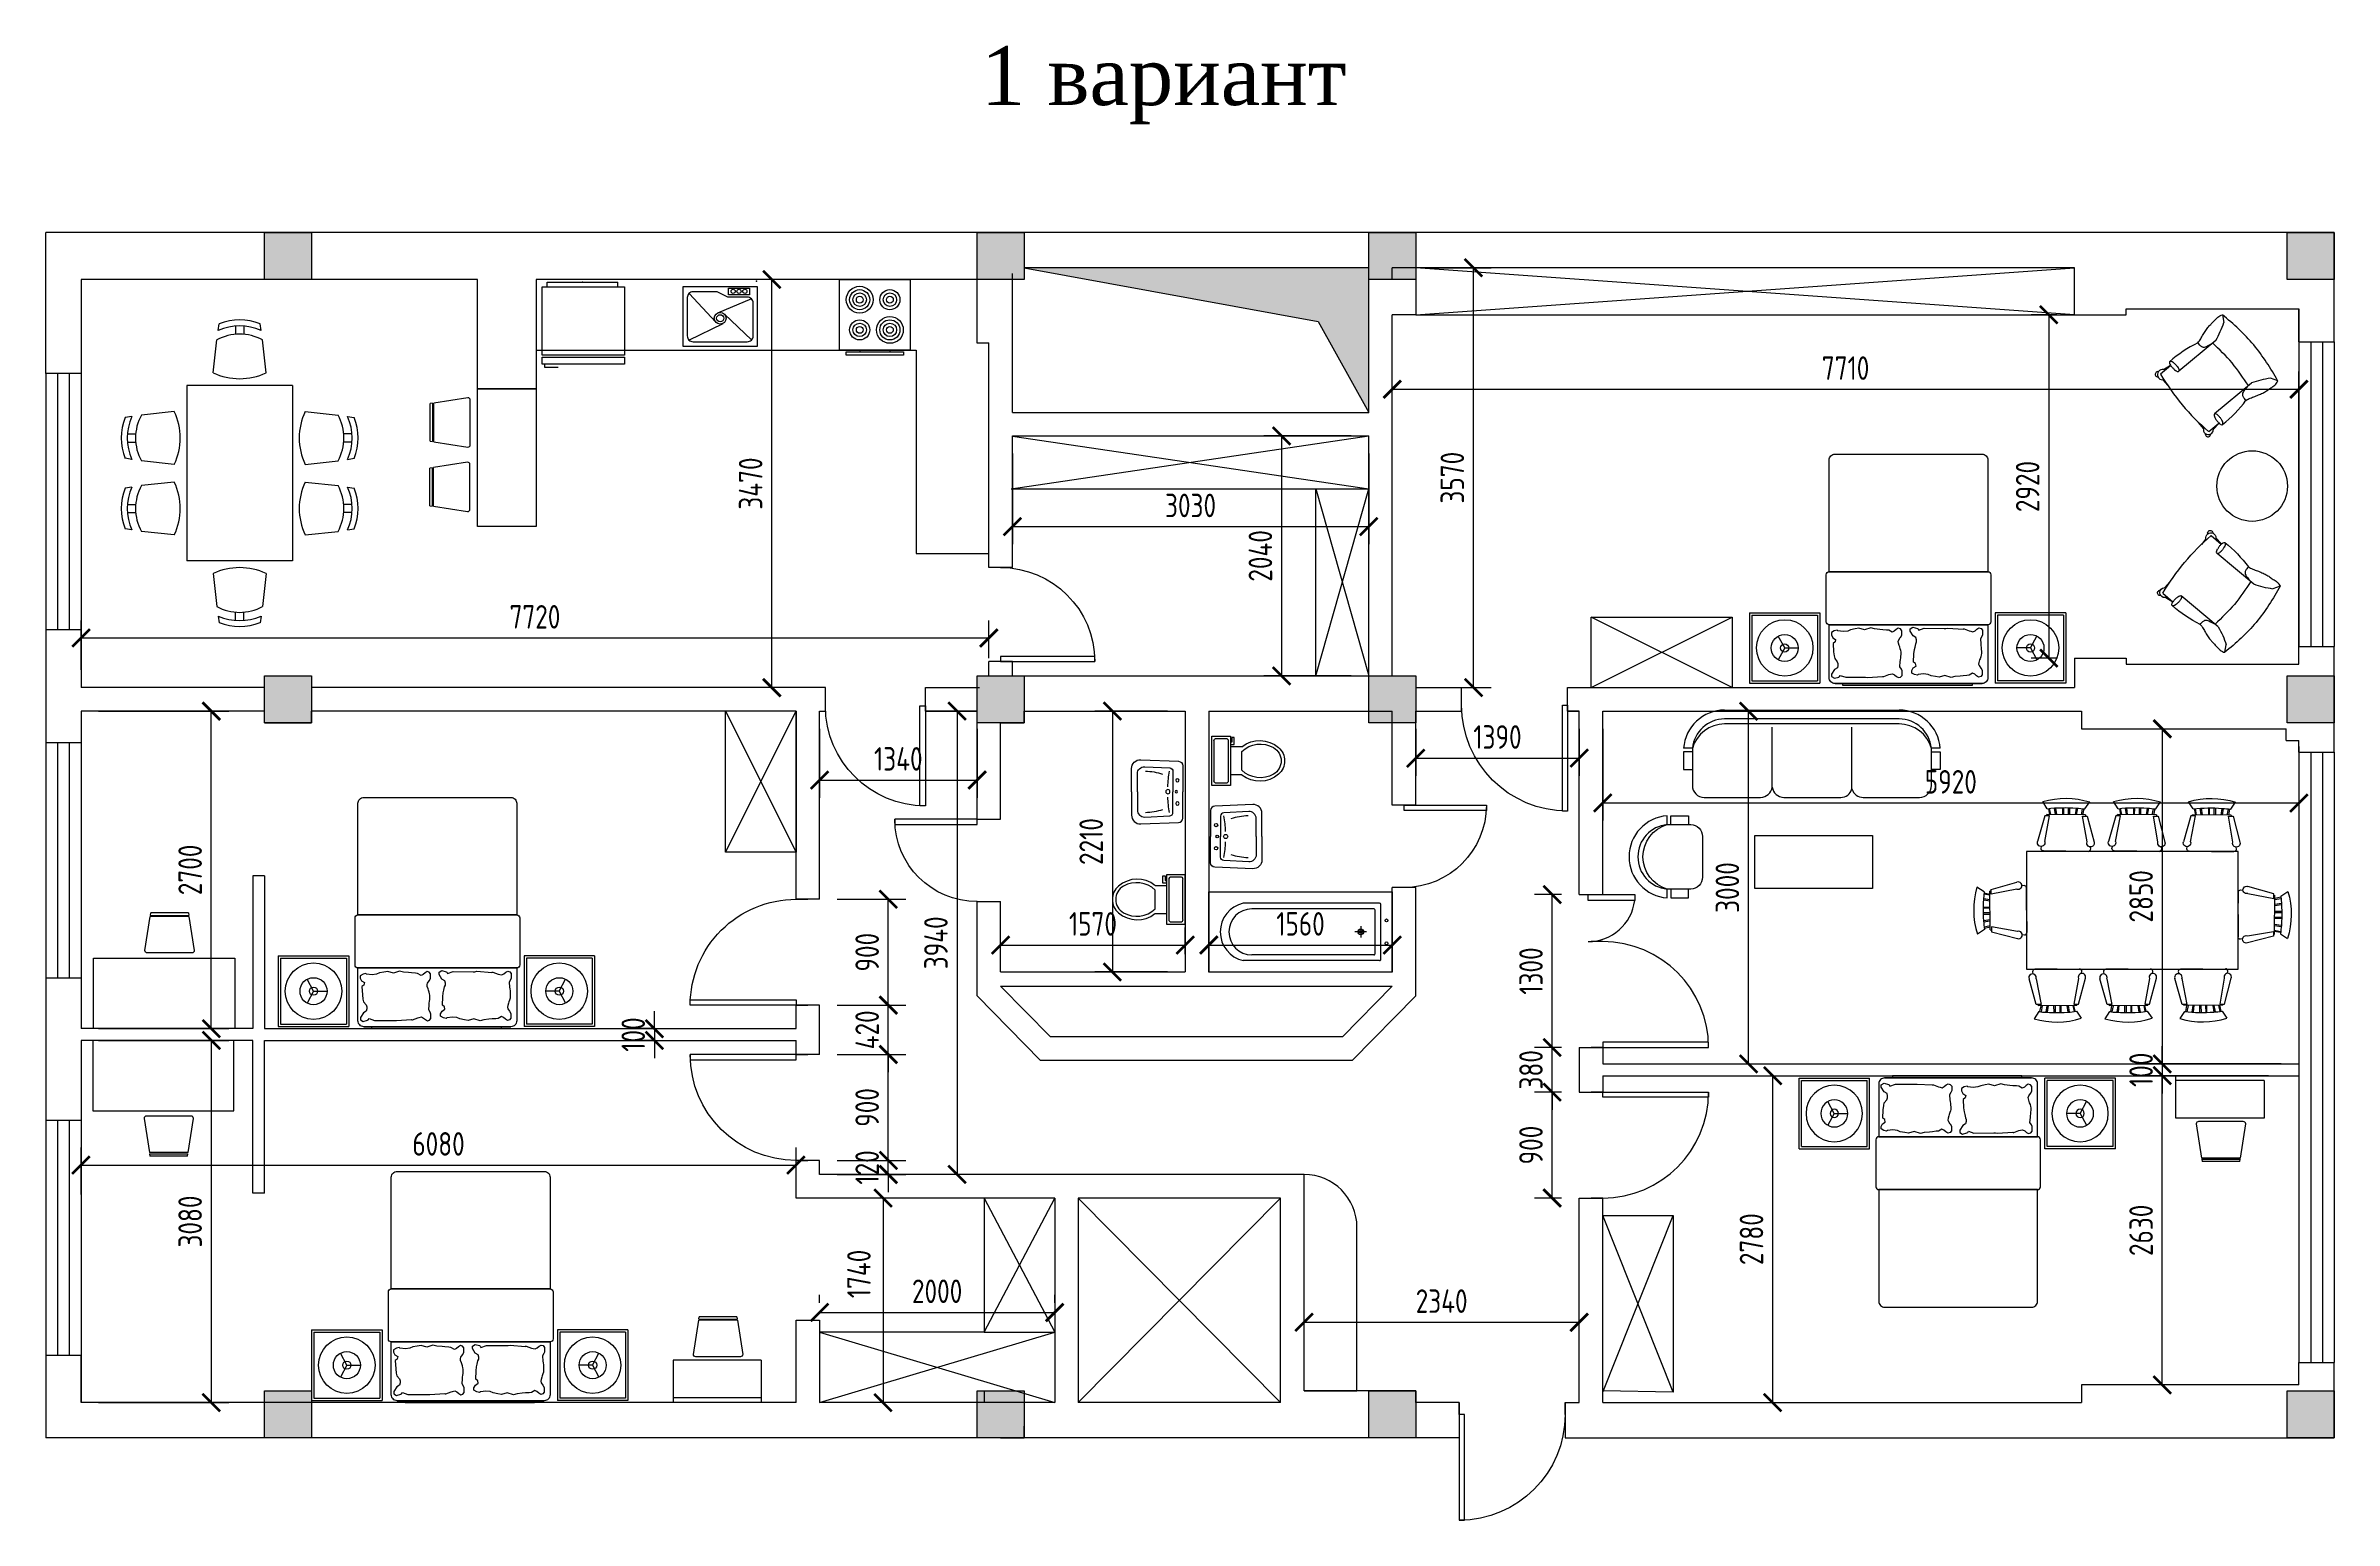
# Model space of a CAD drawing. Header units: millimetres. Extents: x -32476 to 97997, y 23196 to 53777.
# Drawn here: x -32476 to -13016, y 35025 to 47563 of the extents above; entities that cross this region are included whole.
import ezdxf

# ---------------------------------------------------------------- set-up
doc = ezdxf.new("R2010")
doc.units = ezdxf.units.MM
doc.layers.get('Defpoints').update_dxf_attribs({"color": 140})
for name, color, linetype in [('FURNITURE-LAYOUT', 8, 'Continuous'), ('KITSHEN', 44, 'Continuous'), ('TEFRIS', 11, 'Continuous'), ('TF1', 6, 'Continuous')]:
    doc.layers.add(name, color=color, linetype=linetype)
doc.styles.add('Arch-Dim', font='romans.shx', dxfattribs={"width": 0.75})
doc.styles.add('ATTR', font='romans.shx', dxfattribs={"width": 0.8, "height": 0.7})
doc.styles.add('ira', font='times.ttf', dxfattribs={"height": 3})
doc.dimstyles.new('Annotative-UK', dxfattribs={"dimscale": 0, "dimtxt": 2.5, "dimasz": 1.5, "dimexe": 1.5, "dimexo": 1.5, "dimgap": 0.8, "dimtad": 1, "dimdec": 0, "dimdsep": 46, "dimtxsty": 'Arch-Dim', "dimblk": 'ARCHTICK', "dimcen": 2.5, "dimadec": 1, "dimazin": 2, "dimtfac": 1, "dimtdec": 0, "dimtix": 1, "dimtmove": 2, "dimatfit": 3, "dimfxl": 1, "dimtolj": 1, "dimtzin": 0, "dimarcsym": 0})

# ---------------------------------------------------------------- blocks, each defined once
blk = doc.blocks.new('*U7')
for p, q in [((-900, 0), (-900, 100)), ((0, 0), (0, 100))]:
    blk.add_line(p, q)
blk.add_lwpolyline([(0, 0), (0, -900), (-43.75, -900), (-43.75, 0)], close=True)
blk.add_arc((0, 0), 900, 180, 270)
blk = doc.blocks.new('*U37')
for p, q in [((0, 0), (0, 100)), ((900, 0), (900, 100))]:
    blk.add_line(p, q)
blk.add_lwpolyline([(0, 0), (0, -900), (43.75, -900), (43.75, 0)], close=True)
blk.add_arc((0, 0), 900, 270, 0)
blk = doc.blocks.new('*U9')
for p, q in [((0, 0), (0, 100)), ((800, 0), (800, 100))]:
    blk.add_line(p, q)
blk.add_lwpolyline([(0, 0), (0, -800), (43.75, -800), (43.75, 0)], close=True)
blk.add_arc((0, 0), 800, 270, 0)
blk = doc.blocks.new('*U10')
for p, q in [((-700, 0), (-700, 100)), ((0, 0), (0, 100))]:
    blk.add_line(p, q)
blk.add_lwpolyline([(0, 0), (0, -700), (-43.75, -700), (-43.75, 0)], close=True)
blk.add_arc((0, 0), 700, 180, 270)
blk = doc.blocks.new('MAT-P14')
for p, q in [((-1.337, 1.348), (-1.337, 1.948)), ((-1.337, 1.948), (-0.737, 1.948)), ((-0.737, 1.348), (-0.737, 1.948)), ((0.625, 1.95), (-0.625, 1.95)), ((0.753, 1.348), (0.753, 1.948)), ((1.353, 1.948), (0.753, 1.948)), ((1.353, 1.348), (1.353, 1.948)), ((-1.317, 1.928), (-0.757, 1.928)), ((-1.317, 1.368), (-1.317, 1.928)), ((-0.757, 1.368), (-0.757, 1.928)), ((1.333, 1.928), (0.773, 1.928)), ((0.773, 1.368), (0.773, 1.928)), ((1.333, 1.368), (1.333, 1.928)), ((-1.037, 1.648), (-1.091, 1.749)), ((-1.037, 1.648), (-1.091, 1.547)), ((-1.037, 1.648), (-0.922, 1.648)), ((1.053, 1.648), (0.938, 1.648)), ((1.053, 1.648), (1.108, 1.749)), ((1.053, 1.648), (1.108, 1.547)), ((-1.317, 1.368), (-0.757, 1.368)), ((1.333, 1.368), (0.773, 1.368)), ((-1.337, 1.348), (-0.737, 1.348)), ((1.353, 1.348), (0.753, 1.348))]:
    blk.add_line(p, q)
for points in [[(-0.675, 1.45), (-0.675, 1.9, -0.414214), (-0.625, 1.95), (0.625, 1.95, -0.414214), (0.675, 1.9), (0.675, 1.45)], [(-0.675, 1, -0.414214), (-0.7, 1.025), (-0.7, 1.425, -0.414214), (-0.675, 1.45), (0.675, 1.45, -0.414214), (0.7, 1.425), (0.7, 1.025, -0.414214), (0.675, 1)], [(-0.625, 0, -0.414214), (-0.675, 0.05), (-0.675, 1), (0.675, 1), (0.675, 0.05, -0.414214), (0.625, 0)]]:
    blk.add_lwpolyline(points, format="xyb", close=True)
blk.add_lwpolyline([(-0.542, 1.95), (-0.542, 1.967), (0.558, 1.967), (0.558, 1.95)], close=True)
for points in [[(-0.614, 1.818), (-0.626, 1.838), (-0.626, 1.877), (-0.614, 1.891), (-0.596, 1.896), (-0.579, 1.886), (-0.563, 1.872), (-0.545, 1.863), (-0.516, 1.879), (-0.497, 1.882), (-0.465, 1.884), (-0.439, 1.887), (-0.395, 1.892), (-0.363, 1.9), (-0.309, 1.882), (-0.262, 1.897), (-0.23, 1.892), (-0.192, 1.884), (-0.166, 1.873), (-0.128, 1.868), (-0.082, 1.875), (-0.076, 1.88), (-0.052, 1.875), (-0.028, 1.861), (-0.028, 1.841), (-0.04, 1.817), (-0.064, 1.802), (-0.06, 1.781), (-0.043, 1.768), (-0.046, 1.697), (-0.05, 1.662), (-0.056, 1.64), (-0.062, 1.612), (-0.068, 1.596), (-0.068, 1.579), (-0.063, 1.56), (-0.039, 1.545), (-0.015, 1.505), (-0.015, 1.486), (-0.038, 1.471), (-0.075, 1.482), (-0.081, 1.487), (-0.087, 1.497), (-0.134, 1.481), (-0.304, 1.482), (-0.318, 1.482), (-0.335, 1.479), (-0.464, 1.488), (-0.467, 1.486), (-0.473, 1.486), (-0.517, 1.503), (-0.53, 1.505), (-0.548, 1.51), (-0.566, 1.501), (-0.581, 1.487), (-0.599, 1.477), (-0.617, 1.482), (-0.629, 1.497), (-0.629, 1.536), (-0.623, 1.55), (-0.611, 1.57), (-0.614, 1.614), (-0.615, 1.627), (-0.618, 1.644), (-0.619, 1.66), (-0.62, 1.675), (-0.62, 1.695), (-0.618, 1.707), (-0.614, 1.723), (-0.608, 1.739), (-0.604, 1.75), (-0.598, 1.771), (-0.596, 1.785), (-0.6, 1.798), (-0.614, 1.819)], [(0.069, 1.559), (0.057, 1.54), (0.057, 1.501), (0.069, 1.486), (0.087, 1.481), (0.105, 1.491), (0.121, 1.505), (0.139, 1.514), (0.168, 1.498), (0.187, 1.496), (0.219, 1.493), (0.244, 1.49), (0.289, 1.485), (0.321, 1.477), (0.374, 1.495), (0.422, 1.48), (0.454, 1.486), (0.492, 1.493), (0.517, 1.504), (0.555, 1.509), (0.602, 1.502), (0.608, 1.497), (0.632, 1.502), (0.656, 1.517), (0.656, 1.536), (0.644, 1.561), (0.62, 1.575), (0.624, 1.596), (0.641, 1.609), (0.637, 1.68), (0.633, 1.715), (0.628, 1.738), (0.606, 1.765), (0.6, 1.781), (0.6, 1.798), (0.605, 1.817), (0.629, 1.832), (0.654, 1.872), (0.654, 1.892), (0.63, 1.906), (0.593, 1.895), (0.587, 1.891), (0.581, 1.881), (0.534, 1.896), (0.379, 1.896), (0.366, 1.896), (0.348, 1.898), (0.22, 1.89), (0.216, 1.891), (0.21, 1.891), (0.167, 1.875), (0.154, 1.872), (0.136, 1.867), (0.118, 1.876), (0.102, 1.89), (0.085, 1.9), (0.067, 1.895), (0.055, 1.881), (0.055, 1.842), (0.061, 1.827), (0.073, 1.807), (0.07, 1.764), (0.069, 1.75), (0.066, 1.733), (0.065, 1.718), (0.063, 1.703), (0.063, 1.682), (0.066, 1.67), (0.07, 1.655), (0.075, 1.638), (0.079, 1.627), (0.086, 1.607), (0.087, 1.592), (0.083, 1.579), (0.07, 1.559)]]:
    blk.add_lwpolyline(points)
for centre, radius in [((-1.037, 1.648), 0.24), ((-1.037, 1.648), 0.115), ((1.053, 1.648), 0.24), ((1.053, 1.648), 0.115), ((-1.037, 1.648), 0.035), ((1.053, 1.648), 0.035)]:
    blk.add_circle(centre, radius)
blk = doc.blocks.new('table-23')
at = {"color": 0, "linetype": 'ByBlock'}
for p, q in [((-0.632, 0.469), (-0.624, 0.525)), ((-0.485, 0.506), (-0.485, 0.436)), ((-0.415, 0.506), (-0.415, 0.436)), ((-0.268, 0.469), (-0.276, 0.525)), ((-0.675, 0.107), (-0.645, 0.387)), ((-0.225, 0.107), (-0.255, 0.387)), ((-0.9, -1.492), (-0.9, 0)), ((-0.9, 0), (0, 0)), ((0, -1.492), (0, 0)), ((-1.368, -0.264), (-1.424, -0.273)), ((-1.006, -0.221), (-1.286, -0.251)), ((0.106, -0.221), (0.386, -0.251)), ((0.468, -0.264), (0.524, -0.273)), ((-1.405, -0.411), (-1.335, -0.411)), ((-1.405, -0.481), (-1.335, -0.481)), ((0.505, -0.411), (0.435, -0.411)), ((0.505, -0.481), (0.435, -0.481)), ((-1.368, -0.628), (-1.424, -0.62)), ((-1.006, -0.671), (-1.286, -0.641)), ((0.106, -0.671), (0.386, -0.641)), ((0.468, -0.628), (0.524, -0.62)), ((-1.368, -0.864), (-1.424, -0.873)), ((-1.006, -0.821), (-1.286, -0.851)), ((0.106, -0.821), (0.386, -0.851)), ((0.468, -0.864), (0.524, -0.873)), ((-1.405, -1.011), (-1.335, -1.011)), ((-1.405, -1.081), (-1.335, -1.081)), ((0.505, -1.011), (0.435, -1.011)), ((0.505, -1.081), (0.435, -1.081)), ((-1.368, -1.228), (-1.424, -1.22)), ((-1.006, -1.271), (-1.286, -1.241)), ((0.106, -1.271), (0.386, -1.241)), ((0.468, -1.228), (0.524, -1.22)), ((-0.9, -1.492), (0, -1.492)), ((-0.675, -1.599), (-0.645, -1.879)), ((-0.225, -1.599), (-0.255, -1.879)), ((-0.485, -1.998), (-0.485, -1.928)), ((-0.415, -1.998), (-0.415, -1.928)), ((-0.632, -1.961), (-0.624, -2.017)), ((-0.268, -1.961), (-0.276, -2.017))]:
    blk.add_line(p, q, dxfattribs=at)
for centre, radius, start, end in [((-0.45, 0.032), 0.405, 61.2372, 118.7628), ((-0.45, 0.057), 0.45, 66.1344, 113.8656), ((-0.45, 0.077), 0.48, 68.7887, 111.2113), ((-0.45, 0.588), 0.531, 244.9424, 295.0576), ((-0.977, -0.446), 0.48, 158.7887, 201.2113), ((-0.956, -0.446), 0.45, 156.1344, 203.8656), ((-0.931, -0.446), 0.405, 151.2372, 208.7628), ((-1.487, -0.446), 0.531, 334.9424, 25.0576), ((0.587, -0.446), 0.531, 154.9424, 205.0576), ((0.031, -0.446), 0.405, 331.2372, 28.7628), ((0.056, -0.446), 0.45, 336.1344, 23.8656), ((0.077, -0.446), 0.48, 338.7887, 21.2113), ((-0.977, -1.046), 0.48, 158.7887, 201.2113), ((-0.956, -1.046), 0.45, 156.1344, 203.8656), ((-0.931, -1.046), 0.405, 151.2372, 208.7628), ((-1.487, -1.046), 0.531, 334.9424, 25.0576), ((0.587, -1.046), 0.531, 154.9424, 205.0576), ((0.031, -1.046), 0.405, 331.2372, 28.7628), ((0.056, -1.046), 0.45, 336.1344, 23.8656), ((0.077, -1.046), 0.48, 338.7887, 21.2113), ((-0.45, -2.081), 0.531, 64.9424, 115.0576), ((-0.45, -1.524), 0.405, 241.2372, 298.7628), ((-0.45, -1.549), 0.45, 246.1344, 293.8656), ((-0.45, -1.57), 0.48, 248.7887, 291.2113)]:
    blk.add_arc(centre, radius, start, end, dxfattribs=at)
blk = doc.blocks.new('toilet-6')
at = {"color": 0, "linetype": 'ByBlock'}
for p, q in [((-0.21, -0.02), (-0.21, -0.18)), ((0.21, -0.02), (-0.21, -0.02)), ((-0.21, -0.18), (0.21, -0.18)), ((-0.2, -0.21), (-0.2, -0.19)), ((-0.2, -0.19), (-0.16, -0.19)), ((-0.19, -0.06), (-0.19, -0.14)), ((0.17, -0.04), (-0.17, -0.04)), ((-0.17, -0.16), (0.17, -0.16)), ((-0.16, -0.19), (-0.16, -0.18)), ((-0.14, -0.18), (-0.14, -0.21)), ((-0.12, -0.277), (-0.12, -0.18)), ((0.12, -0.277), (0.12, -0.18)), ((0.19, -0.14), (0.19, -0.06)), ((0.21, -0.18), (0.21, -0.02)), ((-0.14, -0.21), (-0.2, -0.21)), ((0.08, -0.277), (-0.08, -0.277))]:
    blk.add_line(p, q, dxfattribs=at)
for centre, radius, start, end in [((-0.173, -0.057), 0.0177, 81.8699, 188.1301), ((-0.173, -0.142), 0.0177, 171.8699, 278.1301), ((0.172, -0.057), 0.0177, 351.8699, 98.1301), ((0.172, -0.142), 0.0177, 261.8699, 8.1301), ((0.07, -0.429), 0.243, 141.4691, 221.0789), ((0.084, -0.433), 0.227, 136.3677, 209.5765), ((-0.084, -0.433), 0.227, 330.4233, 43.6321), ((-0.07, -0.429), 0.243, 318.9209, 38.5307), ((0, -0.481), 0.13, 209.5765, 330.4233), ((0, -0.49), 0.15, 221.0789, 318.9209)]:
    blk.add_arc(centre, radius, start, end, dxfattribs=at)
blk = doc.blocks.new('fdhgjmkhj')
for points in [[(100874, 40847), (100676, 40847, -0.426121), (100601, 40925), (100614, 41247, -0.402405), (100651, 41283), (100874, 41283)], [(100874, 40847), (101072, 40847, 0.426121), (101147, 40925), (101134, 41247, 0.402405), (101096, 41283), (100874, 41283)], [(100874, 40896), (100720, 40896, -0.426121), (100660, 40959), (100670, 41171, -0.402405), (100700, 41199), (100874, 41199)], [(100874, 40896), (101028, 40896, 0.426121), (101087, 40959), (101077, 41171, 0.402405), (101047, 41199), (100874, 41199)]]:
    blk.add_lwpolyline(points, format="xyb")
for centre, radius in [((100775, 41237), 14.1), ((100875, 41156), 17.7), ((100875, 41227), 10.6), ((100972, 41237), 14.1)]:
    blk.add_circle(centre, radius)
for centre, radius, start, end in [((100865, 42114), 959, 259.9216, 267.8955), ((101159, 40961), 462, 161.1486, 179.4926), ((100882, 42114), 959, 272.1045, 280.0784), ((100588, 40961), 462, 0.5074, 18.8514)]:
    blk.add_arc(centre, radius, start, end)
blk = doc.blocks.new('Bañ06 160x70')
at = {"color": 0, "linetype": 'ByBlock'}
for p, q in [((0, 0.35), (1.6, 0.35)), ((0, -0.35), (0, 0.35)), ((0.1, 0.240002), (0.1, -0.240002)), ((0.109997, 0.25), (1.3, 0.25)), ((0.159998, 0.2), (1.225, 0.2)), ((1.6, 0.35), (1.6, -0.35)), ((0.15, 0.190002), (0.15, -0.190002)), ((0.225, 0), (0.325, 0)), ((0.275, -0.05), (0.275, 0.05)), ((1.6, -0.35), (0, -0.35)), ((0.109997, -0.25), (1.3, -0.25)), ((0.159998, -0.2), (1.225, -0.2))]:
    blk.add_line(p, q, dxfattribs=at)
for centre, radius in [((0.05, 0.1), 0.0125), ((0.275, 0), 0.025), ((0.275, 0), 0.0125), ((0.05, -0.1), 0.0125)]:
    blk.add_circle(centre, radius, dxfattribs=at)
for centre, radius, start, end in [((0.109997, 0.240002), 0.01, 90.000005, 180.000007), ((0.159998, 0.190002), 0.01, 90.000005, 180.000062), ((1.225, 0), 0.2, 270, 89.999991), ((1.244141, 0), 0.256165, 282.594819, 77.404868), ((0.159998, -0.190002), 0.01, 180.000001, 270.000058), ((0.109997, -0.240002), 0.01, 180.000001, 269.99999)]:
    blk.add_arc(centre, radius, start, end, dxfattribs=at)
blk = doc.blocks.new('*U11')
for p, q in [((-700, 0), (-700, -100)), ((0, 0), (0, -100))]:
    blk.add_line(p, q)
blk.add_lwpolyline([(0, 0), (0, 700), (-43.75, 700), (-43.75, 0)], close=True)
blk.add_arc((0, 0), 700, 90, 180)
blk = doc.blocks.new('htjykl')
for p, q in [((94431, 45514), (94431, 45554)), ((94431, 45554), (95031, 45554)), ((95031, 45514), (95031, 45554)), ((94406, 44854), (94406, 44831)), ((94406, 44831), (94524, 44831))]:
    blk.add_line(p, q)
for points in [[(94386, 45514), (95086, 45514), (95086, 44931), (94386, 44931)], [(95086, 44914), (95086, 44854), (94386, 44854), (94386, 44914)]]:
    blk.add_lwpolyline(points, close=True)
blk.add_point((94731, 45554))
blk = doc.blocks.new('hjykl.yu')
for p, q in [((95996, 45456), (96224, 45212)), ((96526, 45411), (96237, 45290)), ((96526, 45061), (96298, 45280))]:
    blk.add_line(p, q)
for points in [[(96576, 45516), (96576, 45006), (95946, 45006), (95946, 45516)], [(96511, 45446), (96331, 45446), (96331, 45501), (96511, 45501)]]:
    blk.add_lwpolyline(points, close=True)
blk.add_lwpolyline([(96491, 45426), (96326, 45426), (96236, 45471), (96031, 45471, 0.414214), (95981, 45421), (95981, 45096, 0.414214), (96031, 45046), (96491, 45046, 0.414214), (96541, 45096), (96541, 45376, 0.414214)], format="xyb", close=True)
for centre, radius in [((96371, 45475), 17.5), ((96421, 45475), 17.5), ((96471, 45475), 17.5), ((96261, 45246), 50), ((96261, 45246), 30)]:
    blk.add_circle(centre, radius)
blk = doc.blocks.new('ove 10')
at = {"layer": 'KITSHEN', "color": 7}
for p, q in [((5363.7, 715.5), (5423.7, 715.5)), ((5363.7, 655.5), (5363.7, 715.5)), ((5423.7, 715.5), (5423.7, 655.5)), ((5423.7, 655.5), (5363.7, 655.5)), ((5369.4, 651.3), (5369.4, 654.2)), ((5369.4, 654.2), (5418, 654.2)), ((5418, 651.3), (5369.4, 651.3)), ((5380.8, 655.5), (5380.8, 654.2)), ((5406.5, 655.5), (5406.5, 654.2)), ((5418, 654.2), (5418, 651.3))]:
    blk.add_line(p, q, dxfattribs=at)
for centre, radius in [((5380.8, 698.4), 11.4), ((5380.8, 698.4), 8.57), ((5380.8, 698.4), 5.71), ((5380.8, 698.4), 2.86), ((5406.5, 698.4), 8.57), ((5406.5, 698.4), 5.71), ((5406.5, 698.4), 2.86), ((5380.8, 672.7), 8.57), ((5406.5, 672.7), 11.4), ((5406.5, 672.7), 8.57), ((5380.8, 672.7), 5.71), ((5380.8, 672.7), 2.86), ((5406.5, 672.7), 5.71), ((5406.5, 672.7), 2.86)]:
    blk.add_circle(centre, radius, dxfattribs=at)
blk = doc.blocks.new('D-CH')
at = {"layer": 'FURNITURE-LAYOUT'}
for p, q in [((15.50061, 8.2343), (1, 10.5)), ((0, 9.5), (0, -9.5)), ((15.5, 8.2304), (15.5, -8.2391)), ((16, -8.1584), (16, 8.1534)), ((17, 8), (16.00044, 8.1562)), ((17, 8), (17, -8)), ((1, -10.5), (15.49928, -8.2345)), ((15.99968, -8.1563), (17, -8))]:
    blk.add_line(p, q, dxfattribs=at)
for centre, start, end in [((1, 9.5), 90, 180), ((1, -9.5), 180, 270)]:
    blk.add_arc(centre, 1, start, end, dxfattribs=at)
blk = doc.blocks.new('*U8')
for p, q in [((-900, 0), (-900, 100)), ((0, 0), (0, 100))]:
    blk.add_line(p, q)
blk.add_lwpolyline([(0, 0), (0, -900), (-43.75, -900), (-43.75, 0)], close=True)
blk.add_arc((0, 0), 900, 180, 270)
blk = doc.blocks.new('hjkhj')
at = {"layer": 'TF1', "color": 7}
for p, q in [((84750.2, -5093.3), (84750.3, -5092.2)), ((84750.2, -5094.4), (84750.2, -5093.3)), ((84750.3, -5095.4), (84750.2, -5094.4)), ((84750.3, -5092.2), (84750.4, -5091.1)), ((84750.4, -5096.5), (84750.3, -5095.4)), ((84750.4, -5091.1), (84750.7, -5090.1)), ((84750.5, -5097.4), (84750.4, -5096.5)), ((84750.6, -5098.4), (84750.5, -5097.4)), ((84750.7, -5099.3), (84750.6, -5098.4)), ((84750.7, -5090.1), (84751.2, -5089.1)), ((84751.2, -5089.1), (84757, -5092.3)), ((84824.5, -5089.1), (84818.8, -5092.3)), ((84825, -5090.1), (84824.5, -5089.1)), ((84825.3, -5091.1), (84825, -5090.1)), ((84825, -5099.3), (84825.1, -5098.4)), ((84825.1, -5098.4), (84825.2, -5097.4)), ((84825.2, -5097.4), (84825.4, -5096.5)), ((84825.5, -5092.2), (84825.3, -5091.1)), ((84825.4, -5096.5), (84825.5, -5095.4)), ((84825.5, -5093.3), (84825.5, -5092.2)), ((84825.5, -5094.4), (84825.5, -5093.3)), ((84825.5, -5095.4), (84825.5, -5094.4)), ((84750.8, -5100.2), (84750.7, -5099.3)), ((84750.9, -5101.1), (84750.8, -5100.2)), ((84751, -5101.9), (84750.9, -5101.1)), ((84751.1, -5102.8), (84751, -5101.9)), ((84751.2, -5103.7), (84751.1, -5102.8)), ((84751.4, -5104.5), (84751.2, -5103.7)), ((84751.6, -5105.5), (84751.4, -5104.5)), ((84751.8, -5106.4), (84751.6, -5105.5)), ((84752, -5107.4), (84751.8, -5106.4)), ((84752.3, -5108.3), (84752, -5107.4)), ((84752.6, -5109.3), (84752.3, -5108.3)), ((84752.9, -5110.3), (84752.6, -5109.3)), ((84753.2, -5111.3), (84752.9, -5110.3)), ((84753.6, -5112.3), (84753.2, -5111.3)), ((84753.9, -5113.3), (84753.6, -5112.3)), ((84754.3, -5114.3), (84753.9, -5113.3)), ((84754.6, -5115.3), (84754.3, -5114.3)), ((84755, -5116.3), (84754.6, -5115.3)), ((84755.3, -5117.3), (84755, -5116.3)), ((84755.6, -5118.3), (84755.3, -5117.3)), ((84762.4, -5118.4), (84762.7, -5117.6)), ((84762.7, -5117.6), (84763.1, -5116.6)), ((84763.1, -5116.6), (84763.4, -5115.1)), ((84763.4, -5115.1), (84763.8, -5113.2)), ((84763.8, -5113.2), (84764.2, -5110.7)), ((84764.2, -5107.3), (84764.2, -5148.2)), ((84811.5, -5107.3), (84811.5, -5148.2)), ((84811.9, -5113.2), (84811.5, -5110.7)), ((84812.3, -5115.1), (84811.9, -5113.2)), ((84812.6, -5116.6), (84812.3, -5115.1)), ((84813, -5117.6), (84812.6, -5116.6)), ((84813.4, -5118.4), (84813, -5117.6)), ((84820.2, -5118.3), (84820.4, -5117.3)), ((84820.4, -5117.3), (84820.7, -5116.3)), ((84820.7, -5116.3), (84821.1, -5115.3)), ((84821.1, -5115.3), (84821.4, -5114.3)), ((84821.4, -5114.3), (84821.8, -5113.3)), ((84821.8, -5113.3), (84822.1, -5112.3)), ((84822.1, -5112.3), (84822.5, -5111.3)), ((84822.5, -5111.3), (84822.8, -5110.3)), ((84822.8, -5110.3), (84823.1, -5109.3)), ((84823.1, -5109.3), (84823.4, -5108.3)), ((84823.4, -5108.3), (84823.7, -5107.4)), ((84823.7, -5107.4), (84823.9, -5106.4)), ((84823.9, -5106.4), (84824.2, -5105.5)), ((84824.2, -5105.5), (84824.3, -5104.5)), ((84824.3, -5104.5), (84824.5, -5103.7)), ((84824.5, -5103.7), (84824.6, -5102.8)), ((84824.6, -5102.8), (84824.8, -5101.9)), ((84824.8, -5101.9), (84824.9, -5101.1)), ((84824.9, -5101.1), (84825, -5100.2)), ((84825, -5100.2), (84825, -5099.3)), ((84755.8, -5119.3), (84755.6, -5118.3)), ((84755.9, -5120.4), (84755.8, -5119.3)), ((84755.9, -5120.4), (84757, -5120.4)), ((84757, -5120.4), (84758, -5120.4)), ((84758, -5120.4), (84758.8, -5120.3)), ((84758.8, -5120.3), (84759.4, -5120.2)), ((84759.4, -5120.2), (84760, -5120)), ((84760, -5120), (84760.5, -5119.9)), ((84760.5, -5119.9), (84760.9, -5119.7)), ((84760.9, -5119.7), (84761.3, -5119.5)), ((84761.3, -5119.5), (84761.6, -5119.2)), ((84761.6, -5119.2), (84762, -5118.9)), ((84762, -5118.9), (84762.4, -5118.4)), ((84813.7, -5118.9), (84813.4, -5118.4)), ((84814.1, -5119.2), (84813.7, -5118.9)), ((84814.4, -5119.5), (84814.1, -5119.2)), ((84814.8, -5119.7), (84814.4, -5119.5)), ((84815.2, -5119.9), (84814.8, -5119.7)), ((84815.7, -5120), (84815.2, -5119.9)), ((84816.3, -5120.2), (84815.7, -5120)), ((84816.9, -5120.3), (84816.3, -5120.2)), ((84817.7, -5120.4), (84816.9, -5120.3)), ((84818.7, -5120.4), (84817.7, -5120.4)), ((84819.8, -5120.4), (84818.7, -5120.4)), ((84819.8, -5120.4), (84819.9, -5119.3)), ((84819.9, -5119.3), (84820.2, -5118.3)), ((84754.8, -5157.3), (84755.7, -5150.4)), ((84755.9, -5161.7), (84755.9, -5150.5)), ((84819.8, -5161.7), (84819.8, -5150.5)), ((84820.9, -5157.3), (84820.1, -5150.4)), ((84760.9, -5163.4), (84767, -5163.2)), ((84814.8, -5163.4), (84808.7, -5163.2))]:
    blk.add_line(p, q, dxfattribs=at)
for centre, radius, start, end in [((84790.7, -5276.2), 191.2, 90.8577, 101.9254), ((84688.9, -5134.5), 80.1, 19.8937, 31.7812), ((84785, -5276.2), 191.2, 78.0746, 89.1423), ((84886.8, -5134.5), 80.1, 148.2188, 160.1063), ((84809.6, -5526.7), 418.4, 92.9795, 96.2329), ((84766.1, -5526.7), 418.4, 83.7671, 87.0205), ((84857, -5145.4), 104.1, 166.0756, 181.9298), ((84718.7, -5145.4), 104.1, 358.0702, 13.9244), ((84753.7, -5148.9), 0.811, 134.0627, 183.8288), ((84753.7, -5148.9), 0.811, 183.8288, 233.5949), ((84756.2, -5151.4), 4.36, 113.1423, 134.0627), ((84755.8, -5146), 4.36, 233.5949, 254.5154), ((84758, -5155.7), 9.03, 102.0884, 113.1423), ((84757.1, -5141.5), 9.03, 254.5154, 265.5692), ((84759.5, -5162.7), 16.1, 93.8288, 102.0884), ((84757.6, -5134.4), 16.1, 265.5692, 273.8288), ((84759.5, -5162.7), 16.1, 85.5692, 93.8288), ((84757.6, -5134.4), 16.1, 273.8288, 282.0884), ((84760.1, -5155.6), 9.03, 74.5154, 85.5692), ((84759.1, -5141.4), 9.03, 282.0884, 293.1423), ((84761.3, -5151.1), 4.36, 53.5949, 74.5154), ((84761, -5145.7), 4.36, 293.1423, 314.0627), ((84763.4, -5148.2), 0.811, 3.8288, 53.5949), ((84763.4, -5148.2), 0.811, 314.0627, 3.8288), ((84812.3, -5148.2), 0.811, 126.4051, 176.1712), ((84812.3, -5148.2), 0.811, 176.1712, 225.9373), ((84814.8, -5145.7), 4.36, 225.9373, 246.8577), ((84814.4, -5151.1), 4.36, 105.4846, 126.4051), ((84816.6, -5141.4), 9.03, 246.8577, 257.9116), ((84815.6, -5155.6), 9.03, 94.4308, 105.4846), ((84818.1, -5134.4), 16.1, 257.9116, 266.1712), ((84816.2, -5162.7), 16.1, 86.1712, 94.4308), ((84818.1, -5134.4), 16.1, 266.1712, 274.4308), ((84816.2, -5162.7), 16.1, 77.9116, 86.1712), ((84818.6, -5141.5), 9.03, 274.4308, 285.4846), ((84817.7, -5155.7), 9.03, 66.8577, 77.9116), ((84819.9, -5146), 4.36, 285.4846, 306.4051), ((84819.5, -5151.4), 4.36, 45.9373, 66.8577), ((84822, -5148.9), 0.811, 306.4051, 356.1712), ((84822, -5148.9), 0.811, 356.1712, 45.9373), ((84754.7, -5163.6), 2.28, 127.6421, 324.3434), ((84757.5, -5160.7), 4.32, 128.6021, 321.567), ((84789.4, -4950.2), 214.2, 261.0216, 269.5996), ((84786.4, -4950.2), 214.2, 270.4004, 278.9784), ((84818.2, -5160.7), 4.32, 218.433, 51.3979), ((84821, -5163.6), 2.28, 215.6566, 52.3579)]:
    blk.add_arc(centre, radius, start, end, dxfattribs=at)
blk = doc.blocks.new('*U57')
for p, q in [((0, 0), (0, -100)), ((800, 0), (800, -100))]:
    blk.add_line(p, q)
blk.add_lwpolyline([(0, 0), (0, 800), (43.75, 800), (43.75, 0)], close=True)
blk.add_arc((0, 0), 800, 0, 90)
blk = doc.blocks.new('_ArchTick')
at = {"color": 0, "linetype": 'ByBlock', "const_width": 0.15}
blk.add_lwpolyline([(-0.5, -0.5), (0.5, 0.5)], dxfattribs=at)
blk = doc.blocks.new('*D113')
at = {"color": 0, "lineweight": -2, "transparency": 16777216}
for p, q in [((-25896, 36875), (-25896, 36942)), ((-25896, 36792), (-23896, 36792)), ((-23896, 36875), (-23896, 36942))]:
    blk.add_line(p, q, dxfattribs=at)
at = {"layer": 'Defpoints', "color": 0, "transparency": 16777216}
for p in [(-23896, 36792), (-25896, 36725), (-23896, 36725)]:
    blk.add_point(p, dxfattribs=at)
at = {"color": 0, "lineweight": -2, "transparency": 16777216, "xscale": 150, "yscale": 150, "zscale": 150, "rotation": 180}
blk.add_blockref('_ArchTick', (-25896, 36792), dxfattribs=at)
at = {"color": 0, "lineweight": -2, "transparency": 16777216, "xscale": 150, "yscale": 150, "zscale": 150}
blk.add_blockref('_ArchTick', (-23896, 36792), dxfattribs=at)
at = {"color": 0, "transparency": 16777216, "insert": (-24896, 36972), "char_height": 200, "attachment_point": 5, "style": 'Arch-Dim'}
blk.add_mtext('\\A1;2000', dxfattribs=at)
blk = doc.blocks.new('*D114')
at = {"color": 0, "lineweight": -2, "transparency": 16777216}
for p, q in [((-24046, 37765), (-25506, 37765)), ((-25356, 37765), (-25356, 36025)), ((-24046, 36025), (-25506, 36025))]:
    blk.add_line(p, q, dxfattribs=at)
at = {"layer": 'Defpoints', "color": 0, "transparency": 16777216}
for p in [(-23896, 37765), (-25356, 36025), (-23896, 36025)]:
    blk.add_point(p, dxfattribs=at)
at = {"color": 0, "lineweight": -2, "transparency": 16777216, "xscale": 150, "yscale": 150, "zscale": 150}
for p, rotation in [((-25356, 37765), 90), ((-25356, 36025), 270)]:
    blk.add_blockref('_ArchTick', p, dxfattribs=dict(at, rotation=rotation))
at = {"color": 0, "transparency": 16777216, "insert": (-25561, 37119), "char_height": 200, "attachment_point": 5, "rotation": 90, "style": 'Arch-Dim'}
blk.add_mtext('\\A1;1740', dxfattribs=at)
blk = doc.blocks.new('*D115')
at = {"color": 0, "lineweight": -2, "transparency": 16777216}
for p, q in [((-32176, 37795), (-32176, 38195)), ((-26096, 37915), (-26096, 38195)), ((-32176, 38045), (-26096, 38045))]:
    blk.add_line(p, q, dxfattribs=at)
at = {"layer": 'Defpoints', "color": 0, "transparency": 16777216}
for p in [(-26096, 38045), (-26096, 37765), (-32176, 37645)]:
    blk.add_point(p, dxfattribs=at)
at = {"color": 0, "lineweight": -2, "transparency": 16777216, "xscale": 150, "yscale": 150, "zscale": 150, "rotation": 180}
blk.add_blockref('_ArchTick', (-32176, 38045), dxfattribs=at)
at = {"color": 0, "lineweight": -2, "transparency": 16777216, "xscale": 150, "yscale": 150, "zscale": 150}
blk.add_blockref('_ArchTick', (-26096, 38045), dxfattribs=at)
at = {"color": 0, "transparency": 16777216, "insert": (-29136, 38225), "char_height": 200, "attachment_point": 5, "style": 'Arch-Dim'}
blk.add_mtext('\\A1;6080', dxfattribs=at)
blk = doc.blocks.new('*D116')
at = {"color": 0, "lineweight": -2, "transparency": 16777216}
for p, q in [((-32026, 39105), (-30918, 39105)), ((-31068, 39105), (-31068, 36025)), ((-32026, 36025), (-30918, 36025))]:
    blk.add_line(p, q, dxfattribs=at)
at = {"layer": 'Defpoints', "color": 0, "transparency": 16777216}
for p in [(-32176, 39105), (-32176, 36025), (-31068, 36025)]:
    blk.add_point(p, dxfattribs=at)
at = {"color": 0, "lineweight": -2, "transparency": 16777216, "xscale": 150, "yscale": 150, "zscale": 150}
for p, rotation in [((-31068, 39105), 90), ((-31068, 36025), 270)]:
    blk.add_blockref('_ArchTick', p, dxfattribs=dict(at, rotation=rotation))
at = {"color": 0, "transparency": 16777216, "insert": (-31248, 37565), "char_height": 200, "attachment_point": 5, "rotation": 90, "style": 'Arch-Dim'}
blk.add_mtext('\\A1;3080', dxfattribs=at)
blk = doc.blocks.new('*D117')
at = {"color": 0, "lineweight": -2, "transparency": 16777216}
for p, q in [((-32026, 41905), (-30918, 41905)), ((-31068, 39205), (-31068, 41905)), ((-32026, 39205), (-30918, 39205))]:
    blk.add_line(p, q, dxfattribs=at)
at = {"layer": 'Defpoints', "color": 0, "transparency": 16777216}
for p in [(-32176, 41905), (-31068, 41905), (-32176, 39205)]:
    blk.add_point(p, dxfattribs=at)
at = {"color": 0, "lineweight": -2, "transparency": 16777216, "xscale": 150, "yscale": 150, "zscale": 150}
for p, rotation in [((-31068, 41905), 90), ((-31068, 39205), 270)]:
    blk.add_blockref('_ArchTick', p, dxfattribs=dict(at, rotation=rotation))
at = {"color": 0, "transparency": 16777216, "insert": (-31248, 40555), "char_height": 200, "attachment_point": 5, "rotation": 90, "style": 'Arch-Dim'}
blk.add_mtext('\\A1;2700', dxfattribs=at)
blk = doc.blocks.new('*D118')
at = {"color": 0, "lineweight": -2, "transparency": 16777216}
for p, q in [((-32176, 42255), (-32176, 42677)), ((-24456, 42355), (-24456, 42677)), ((-32176, 42527), (-24456, 42527))]:
    blk.add_line(p, q, dxfattribs=at)
at = {"layer": 'Defpoints', "color": 0, "transparency": 16777216}
for p in [(-24456, 42527), (-32176, 42105), (-24456, 42205)]:
    blk.add_point(p, dxfattribs=at)
at = {"color": 0, "lineweight": -2, "transparency": 16777216, "xscale": 150, "yscale": 150, "zscale": 150, "rotation": 180}
blk.add_blockref('_ArchTick', (-32176, 42527), dxfattribs=at)
at = {"color": 0, "lineweight": -2, "transparency": 16777216, "xscale": 150, "yscale": 150, "zscale": 150}
blk.add_blockref('_ArchTick', (-24456, 42527), dxfattribs=at)
at = {"color": 0, "transparency": 16777216, "insert": (-28316, 42707), "char_height": 200, "attachment_point": 5, "style": 'Arch-Dim'}
blk.add_mtext('\\A1;7720', dxfattribs=at)
blk = doc.blocks.new('*D119')
at = {"color": 0, "lineweight": -2, "transparency": 16777216}
for p, q in [((-25996, 45575), (-26452, 45575)), ((-26302, 42105), (-26302, 45575)), ((-25996, 42105), (-26452, 42105))]:
    blk.add_line(p, q, dxfattribs=at)
at = {"layer": 'Defpoints', "color": 0, "transparency": 16777216}
for p in [(-26302, 45575), (-25846, 45575), (-25846, 42105)]:
    blk.add_point(p, dxfattribs=at)
at = {"color": 0, "lineweight": -2, "transparency": 16777216, "xscale": 150, "yscale": 150, "zscale": 150}
for p, rotation in [((-26302, 45575), 90), ((-26302, 42105), 270)]:
    blk.add_blockref('_ArchTick', p, dxfattribs=dict(at, rotation=rotation))
at = {"color": 0, "transparency": 16777216, "insert": (-26482, 43840), "char_height": 200, "attachment_point": 5, "rotation": 90, "style": 'Arch-Dim'}
blk.add_mtext('\\A1;3470', dxfattribs=at)
blk = doc.blocks.new('*D120')
at = {"color": 0, "lineweight": -2, "transparency": 16777216}
for p, q in [((-22936, 41905), (-23556, 41905)), ((-23406, 41905), (-23406, 39687)), ((-22936, 39687), (-23556, 39687))]:
    blk.add_line(p, q, dxfattribs=at)
at = {"layer": 'Defpoints', "color": 0, "transparency": 16777216}
for p in [(-22786, 41905), (-23406, 39687), (-22786, 39687)]:
    blk.add_point(p, dxfattribs=at)
at = {"color": 0, "lineweight": -2, "transparency": 16777216, "xscale": 150, "yscale": 150, "zscale": 150}
for p, rotation in [((-23406, 41905), 90), ((-23406, 39687), 270)]:
    blk.add_blockref('_ArchTick', p, dxfattribs=dict(at, rotation=rotation))
at = {"color": 0, "transparency": 16777216, "insert": (-23586, 40796), "char_height": 200, "attachment_point": 5, "rotation": 90, "style": 'Arch-Dim'}
blk.add_mtext('\\A1;2210', dxfattribs=at)
blk = doc.blocks.new('*D121')
at = {"color": 0, "lineweight": -2, "transparency": 16777216}
for p, q in [((-24356, 39837), (-24356, 40066)), ((-24356, 39916), (-22786, 39916)), ((-22786, 39837), (-22786, 40066))]:
    blk.add_line(p, q, dxfattribs=at)
at = {"layer": 'Defpoints', "color": 0, "transparency": 16777216}
for p in [(-22786, 39916), (-24356, 39687), (-22786, 39687)]:
    blk.add_point(p, dxfattribs=at)
at = {"color": 0, "lineweight": -2, "transparency": 16777216, "xscale": 150, "yscale": 150, "zscale": 150, "rotation": 180}
blk.add_blockref('_ArchTick', (-24356, 39916), dxfattribs=at)
at = {"color": 0, "lineweight": -2, "transparency": 16777216, "xscale": 150, "yscale": 150, "zscale": 150}
blk.add_blockref('_ArchTick', (-22786, 39916), dxfattribs=at)
at = {"color": 0, "transparency": 16777216, "insert": (-23571, 40096), "char_height": 200, "attachment_point": 5, "style": 'Arch-Dim'}
blk.add_mtext('\\A1;1570', dxfattribs=at)
blk = doc.blocks.new('*D122')
at = {"color": 0, "lineweight": -2, "transparency": 16777216}
for p, q in [((-22586, 39837), (-22586, 40066)), ((-22586, 39916), (-21026, 39916)), ((-21026, 39837), (-21026, 40066))]:
    blk.add_line(p, q, dxfattribs=at)
at = {"layer": 'Defpoints', "color": 0, "transparency": 16777216}
for p in [(-21026, 39916), (-22586, 39687), (-21026, 39687)]:
    blk.add_point(p, dxfattribs=at)
at = {"color": 0, "lineweight": -2, "transparency": 16777216, "xscale": 150, "yscale": 150, "zscale": 150, "rotation": 180}
blk.add_blockref('_ArchTick', (-22586, 39916), dxfattribs=at)
at = {"color": 0, "lineweight": -2, "transparency": 16777216, "xscale": 150, "yscale": 150, "zscale": 150}
blk.add_blockref('_ArchTick', (-21026, 39916), dxfattribs=at)
at = {"color": 0, "transparency": 16777216, "insert": (-21806, 40096), "char_height": 200, "attachment_point": 5, "style": 'Arch-Dim'}
blk.add_mtext('\\A1;1560', dxfattribs=at)
blk = doc.blocks.new('*D123')
at = {"color": 0, "lineweight": -2, "transparency": 16777216}
for p, q in [((-20676, 45675), (-20185, 45675)), ((-20335, 42105), (-20335, 45675)), ((-20676, 42105), (-20185, 42105))]:
    blk.add_line(p, q, dxfattribs=at)
at = {"layer": 'Defpoints', "color": 0, "transparency": 16777216}
for p in [(-20826, 45675), (-20335, 45675), (-20826, 42105)]:
    blk.add_point(p, dxfattribs=at)
at = {"color": 0, "lineweight": -2, "transparency": 16777216, "xscale": 150, "yscale": 150, "zscale": 150}
for p, rotation in [((-20335, 45675), 90), ((-20335, 42105), 270)]:
    blk.add_blockref('_ArchTick', p, dxfattribs=dict(at, rotation=rotation))
at = {"color": 0, "transparency": 16777216, "insert": (-20515, 43890), "char_height": 200, "attachment_point": 5, "rotation": 90, "style": 'Arch-Dim'}
blk.add_mtext('\\A1;3570', dxfattribs=at)
blk = doc.blocks.new('*D124')
at = {"color": 0, "lineweight": -2, "transparency": 16777216}
for p, q in [((-21026, 42355), (-21026, 44792)), ((-13316, 42455), (-13316, 44792)), ((-21026, 44642), (-13316, 44642))]:
    blk.add_line(p, q, dxfattribs=at)
at = {"layer": 'Defpoints', "color": 0, "transparency": 16777216}
for p in [(-13316, 44642), (-13316, 42305), (-21026, 42205)]:
    blk.add_point(p, dxfattribs=at)
at = {"color": 0, "lineweight": -2, "transparency": 16777216, "xscale": 150, "yscale": 150, "zscale": 150, "rotation": 180}
blk.add_blockref('_ArchTick', (-21026, 44642), dxfattribs=at)
at = {"color": 0, "lineweight": -2, "transparency": 16777216, "xscale": 150, "yscale": 150, "zscale": 150}
blk.add_blockref('_ArchTick', (-13316, 44642), dxfattribs=at)
at = {"color": 0, "transparency": 16777216, "insert": (-17171, 44822), "char_height": 200, "attachment_point": 5, "style": 'Arch-Dim'}
blk.add_mtext('\\A1;7710', dxfattribs=at)
blk = doc.blocks.new('*D125')
at = {"color": 0, "lineweight": -2, "transparency": 16777216}
for p, q in [((-15376, 45275), (-15593, 45275)), ((-15443, 45275), (-15443, 42355)), ((-15376, 42355), (-15593, 42355))]:
    blk.add_line(p, q, dxfattribs=at)
at = {"layer": 'Defpoints', "color": 0, "transparency": 16777216}
for p in [(-15226, 45275), (-15443, 42355), (-15226, 42355)]:
    blk.add_point(p, dxfattribs=at)
at = {"color": 0, "lineweight": -2, "transparency": 16777216, "xscale": 150, "yscale": 150, "zscale": 150}
for p, rotation in [((-15443, 45275), 90), ((-15443, 42355), 270)]:
    blk.add_blockref('_ArchTick', p, dxfattribs=dict(at, rotation=rotation))
at = {"color": 0, "transparency": 16777216, "insert": (-15623, 43815), "char_height": 200, "attachment_point": 5, "rotation": 90, "style": 'Arch-Dim'}
blk.add_mtext('\\A1;2920', dxfattribs=at)
blk = doc.blocks.new('*D126')
at = {"color": 0, "lineweight": -2, "transparency": 16777216}
for p, q in [((-24256, 44095), (-24256, 43324)), ((-21226, 44095), (-21226, 43324)), ((-24256, 43474), (-21226, 43474))]:
    blk.add_line(p, q, dxfattribs=at)
at = {"layer": 'Defpoints', "color": 0, "transparency": 16777216}
for p in [(-24256, 44245), (-21226, 44245), (-21226, 43474)]:
    blk.add_point(p, dxfattribs=at)
at = {"color": 0, "lineweight": -2, "transparency": 16777216, "xscale": 150, "yscale": 150, "zscale": 150, "rotation": 180}
blk.add_blockref('_ArchTick', (-24256, 43474), dxfattribs=at)
at = {"color": 0, "lineweight": -2, "transparency": 16777216, "xscale": 150, "yscale": 150, "zscale": 150}
blk.add_blockref('_ArchTick', (-21226, 43474), dxfattribs=at)
at = {"color": 0, "transparency": 16777216, "insert": (-22741, 43654), "char_height": 200, "attachment_point": 5, "style": 'Arch-Dim'}
blk.add_mtext('\\A1;3030', dxfattribs=at)
blk = doc.blocks.new('*D127')
at = {"color": 0, "lineweight": -2, "transparency": 16777216}
for p, q in [((-21376, 44245), (-22117, 44245)), ((-21967, 44245), (-21967, 42205)), ((-21376, 42205), (-22117, 42205))]:
    blk.add_line(p, q, dxfattribs=at)
at = {"layer": 'Defpoints', "color": 0, "transparency": 16777216}
for p in [(-21226, 44245), (-21967, 42205), (-21226, 42205)]:
    blk.add_point(p, dxfattribs=at)
at = {"color": 0, "lineweight": -2, "transparency": 16777216, "xscale": 150, "yscale": 150, "zscale": 150}
for p, rotation in [((-21967, 44245), 90), ((-21967, 42205), 270)]:
    blk.add_blockref('_ArchTick', p, dxfattribs=dict(at, rotation=rotation))
at = {"color": 0, "transparency": 16777216, "insert": (-22147, 43225), "char_height": 200, "attachment_point": 5, "rotation": 90, "style": 'Arch-Dim'}
blk.add_mtext('\\A1;2040', dxfattribs=at)
blk = doc.blocks.new('*D128')
at = {"color": 0, "lineweight": -2, "transparency": 16777216}
for p, q in [((-21776, 36275), (-21776, 36858)), ((-19436, 36175), (-19436, 36858)), ((-21776, 36708), (-19436, 36708))]:
    blk.add_line(p, q, dxfattribs=at)
at = {"layer": 'Defpoints', "color": 0, "transparency": 16777216}
for p in [(-19436, 36708), (-21776, 36125), (-19436, 36025)]:
    blk.add_point(p, dxfattribs=at)
at = {"color": 0, "lineweight": -2, "transparency": 16777216, "xscale": 150, "yscale": 150, "zscale": 150, "rotation": 180}
blk.add_blockref('_ArchTick', (-21776, 36708), dxfattribs=at)
at = {"color": 0, "lineweight": -2, "transparency": 16777216, "xscale": 150, "yscale": 150, "zscale": 150}
blk.add_blockref('_ArchTick', (-19436, 36708), dxfattribs=at)
at = {"color": 0, "transparency": 16777216, "insert": (-20606, 36888), "char_height": 200, "attachment_point": 5, "style": 'Arch-Dim'}
blk.add_mtext('\\A1;2340', dxfattribs=at)
blk = doc.blocks.new('*D129')
at = {"color": 0, "lineweight": -2, "transparency": 16777216}
for p, q in [((-27300, 39205), (-27300, 39355)), ((-27306, 39205), (-27450, 39205)), ((-27300, 39205), (-27300, 39105)), ((-27306, 39105), (-27450, 39105)), ((-27300, 39105), (-27300, 38955))]:
    blk.add_line(p, q, dxfattribs=at)
at = {"layer": 'Defpoints', "color": 0, "transparency": 16777216}
for p in [(-27156, 39205), (-27300, 39105), (-27156, 39105)]:
    blk.add_point(p, dxfattribs=at)
at = {"color": 0, "lineweight": -2, "transparency": 16777216, "xscale": 150, "yscale": 150, "zscale": 150}
for p, rotation in [((-27300, 39205), 270), ((-27300, 39105), 90)]:
    blk.add_blockref('_ArchTick', p, dxfattribs=dict(at, rotation=rotation))
at = {"color": 0, "transparency": 16777216, "insert": (-27480, 39155), "char_height": 200, "attachment_point": 5, "rotation": 90, "style": 'Arch-Dim'}
blk.add_mtext('\\A1;100', dxfattribs=at)
blk = doc.blocks.new('*D130')
at = {"color": 0, "lineweight": -2, "transparency": 16777216}
for p, q in [((-24706, 41905), (-24876, 41905)), ((-24726, 41905), (-24726, 37965)), ((-24706, 37965), (-24876, 37965))]:
    blk.add_line(p, q, dxfattribs=at)
at = {"layer": 'Defpoints', "color": 0, "transparency": 16777216}
for p in [(-24556, 41905), (-24726, 37965), (-24556, 37965)]:
    blk.add_point(p, dxfattribs=at)
at = {"color": 0, "lineweight": -2, "transparency": 16777216, "xscale": 150, "yscale": 150, "zscale": 150}
for p, rotation in [((-24726, 41905), 90), ((-24726, 37965), 270)]:
    blk.add_blockref('_ArchTick', p, dxfattribs=dict(at, rotation=rotation))
at = {"color": 0, "transparency": 16777216, "insert": (-24906, 39935), "char_height": 200, "attachment_point": 5, "rotation": 90, "style": 'Arch-Dim'}
blk.add_mtext('\\A1;3940', dxfattribs=at)
blk = doc.blocks.new('*D131')
at = {"color": 0, "lineweight": -2, "transparency": 16777216}
for p, q in [((-25896, 41755), (-25896, 41169)), ((-24556, 41755), (-24556, 41169)), ((-25896, 41319), (-24556, 41319))]:
    blk.add_line(p, q, dxfattribs=at)
at = {"layer": 'Defpoints', "color": 0, "transparency": 16777216}
for p in [(-25896, 41905), (-24556, 41905), (-24556, 41319)]:
    blk.add_point(p, dxfattribs=at)
at = {"color": 0, "lineweight": -2, "transparency": 16777216, "xscale": 150, "yscale": 150, "zscale": 150, "rotation": 180}
blk.add_blockref('_ArchTick', (-25896, 41319), dxfattribs=at)
at = {"color": 0, "lineweight": -2, "transparency": 16777216, "xscale": 150, "yscale": 150, "zscale": 150}
blk.add_blockref('_ArchTick', (-24556, 41319), dxfattribs=at)
at = {"color": 0, "transparency": 16777216, "insert": (-25226, 41499), "char_height": 200, "attachment_point": 5, "style": 'Arch-Dim'}
blk.add_mtext('\\A1;1340', dxfattribs=at)
blk = doc.blocks.new('*D132')
at = {"color": 0, "lineweight": -2, "transparency": 16777216}
for p, q in [((-25311, 38085), (-25311, 38235)), ((-25746, 38085), (-25161, 38085)), ((-25746, 37965), (-25161, 37965)), ((-25311, 37965), (-25311, 38085)), ((-25311, 37965), (-25311, 37815))]:
    blk.add_line(p, q, dxfattribs=at)
at = {"layer": 'Defpoints', "color": 0, "transparency": 16777216}
for p in [(-25896, 38085), (-25896, 37965), (-25311, 38085)]:
    blk.add_point(p, dxfattribs=at)
at = {"color": 0, "lineweight": -2, "transparency": 16777216, "xscale": 150, "yscale": 150, "zscale": 150}
for p, rotation in [((-25311, 38085), 270), ((-25311, 37965), 90)]:
    blk.add_blockref('_ArchTick', p, dxfattribs=dict(at, rotation=rotation))
at = {"color": 0, "transparency": 16777216, "insert": (-25491, 38025), "char_height": 200, "attachment_point": 5, "rotation": 90, "style": 'Arch-Dim'}
blk.add_mtext('\\A1;120', dxfattribs=at)
blk = doc.blocks.new('*D133')
at = {"color": 0, "lineweight": -2, "transparency": 16777216}
for p, q in [((-25746, 38985), (-25161, 38985)), ((-25311, 38085), (-25311, 38985)), ((-25746, 38085), (-25161, 38085))]:
    blk.add_line(p, q, dxfattribs=at)
at = {"layer": 'Defpoints', "color": 0, "transparency": 16777216}
for p in [(-25896, 38985), (-25311, 38985), (-25896, 38085)]:
    blk.add_point(p, dxfattribs=at)
at = {"color": 0, "lineweight": -2, "transparency": 16777216, "xscale": 150, "yscale": 150, "zscale": 150}
for p, rotation in [((-25311, 38985), 90), ((-25311, 38085), 270)]:
    blk.add_blockref('_ArchTick', p, dxfattribs=dict(at, rotation=rotation))
at = {"color": 0, "transparency": 16777216, "insert": (-25491, 38535), "char_height": 200, "attachment_point": 5, "rotation": 90, "style": 'Arch-Dim'}
blk.add_mtext('\\A1;900', dxfattribs=at)
blk = doc.blocks.new('*D134')
at = {"color": 0, "lineweight": -2, "transparency": 16777216}
for p, q in [((-25311, 39405), (-25311, 39555)), ((-25746, 39405), (-25161, 39405)), ((-25311, 38985), (-25311, 39405)), ((-25746, 38985), (-25161, 38985)), ((-25311, 38985), (-25311, 38835))]:
    blk.add_line(p, q, dxfattribs=at)
at = {"layer": 'Defpoints', "color": 0, "transparency": 16777216}
for p in [(-25896, 39405), (-25311, 39405), (-25896, 38985)]:
    blk.add_point(p, dxfattribs=at)
at = {"color": 0, "lineweight": -2, "transparency": 16777216, "xscale": 150, "yscale": 150, "zscale": 150}
for p, rotation in [((-25311, 39405), 270), ((-25311, 38985), 90)]:
    blk.add_blockref('_ArchTick', p, dxfattribs=dict(at, rotation=rotation))
at = {"color": 0, "transparency": 16777216, "insert": (-25491, 39195), "char_height": 200, "attachment_point": 5, "rotation": 90, "style": 'Arch-Dim'}
blk.add_mtext('\\A1;420', dxfattribs=at)
blk = doc.blocks.new('*D135')
at = {"color": 0, "lineweight": -2, "transparency": 16777216}
for p, q in [((-25746, 40305), (-25161, 40305)), ((-25311, 39405), (-25311, 40305)), ((-25746, 39405), (-25161, 39405))]:
    blk.add_line(p, q, dxfattribs=at)
at = {"layer": 'Defpoints', "color": 0, "transparency": 16777216}
for p in [(-25896, 40305), (-25311, 40305), (-25896, 39405)]:
    blk.add_point(p, dxfattribs=at)
at = {"color": 0, "lineweight": -2, "transparency": 16777216, "xscale": 150, "yscale": 150, "zscale": 150}
for p, rotation in [((-25311, 40305), 90), ((-25311, 39405), 270)]:
    blk.add_blockref('_ArchTick', p, dxfattribs=dict(at, rotation=rotation))
at = {"color": 0, "transparency": 16777216, "insert": (-25491, 39855), "char_height": 200, "attachment_point": 5, "rotation": 90, "style": 'Arch-Dim'}
blk.add_mtext('\\A1;900', dxfattribs=at)
blk = doc.blocks.new('*D136')
at = {"color": 0, "lineweight": -2, "transparency": 16777216}
for p, q in [((-20826, 41755), (-20826, 41355)), ((-19436, 41755), (-19436, 41355)), ((-20826, 41505), (-19436, 41505))]:
    blk.add_line(p, q, dxfattribs=at)
at = {"layer": 'Defpoints', "color": 0, "transparency": 16777216}
for p in [(-20826, 41905), (-19436, 41905), (-19436, 41505)]:
    blk.add_point(p, dxfattribs=at)
at = {"color": 0, "lineweight": -2, "transparency": 16777216, "xscale": 150, "yscale": 150, "zscale": 150, "rotation": 180}
blk.add_blockref('_ArchTick', (-20826, 41505), dxfattribs=at)
at = {"color": 0, "lineweight": -2, "transparency": 16777216, "xscale": 150, "yscale": 150, "zscale": 150}
blk.add_blockref('_ArchTick', (-19436, 41505), dxfattribs=at)
at = {"color": 0, "transparency": 16777216, "insert": (-20131, 41685), "char_height": 200, "attachment_point": 5, "style": 'Arch-Dim'}
blk.add_mtext('\\A1;1390', dxfattribs=at)
blk = doc.blocks.new('*U53')
for p, q in [((0, 0), (0, -100)), ((900, 0), (900, -100))]:
    blk.add_line(p, q)
blk.add_lwpolyline([(0, 0), (0, 900), (43.75, 900), (43.75, 0)], close=True)
blk.add_arc((0, 0), 900, 0, 90)
blk = doc.blocks.new('*U52')
for p, q in [((0, 0), (0, -100)), ((-900, 0), (-900, -100))]:
    blk.add_line(p, q)
blk.add_lwpolyline([(0, 0), (0, 900), (-43.75, 900), (-43.75, 0)], close=True)
blk.add_arc((0, 0), 900, 90, 180)
blk = doc.blocks.new('jghjghj')
at = {"layer": 'TEFRIS', "color": 7}
for p, q in [((84431.3, -5042.4), (84579.7, -5042.4)), ((84579.7, -5049.9), (84431.3, -5049.9)), ((84579.7, -5054.2), (84431.3, -5054.2)), ((84471.7, -5107.7), (84471.7, -5057)), ((84539.6, -5109.4), (84539.6, -5057)), ((84403.9, -5074.9), (84396.4, -5074.9)), ((84403.9, -5074.9), (84403.9, -5106.6)), ((84607.1, -5106.6), (84607.1, -5074.9)), ((84614.6, -5074.9), (84607.1, -5074.9)), ((84413.9, -5116.6), (84461.8, -5116.6)), ((84481.7, -5116.6), (84530, -5116.6)), ((84549.2, -5116.6), (84597.1, -5116.6))]:
    blk.add_line(p, q, dxfattribs=at)
for points in [[(84403.9, -5077.9), (84396.4, -5077.9), (84396.4, -5092.9), (84403.9, -5092.9)], [(84607.1, -5077.9), (84614.6, -5077.9), (84614.6, -5092.9), (84607.1, -5092.9)]]:
    blk.add_lwpolyline(points, dxfattribs=at)
for centre, radius, start, end in [((84431.3, -5077.4), 35, 90, 175.904), ((84431.3, -5077.4), 27.5, 90, 174.7841), ((84431.3, -5082.7), 28.5, 90, 164.1734), ((84579.7, -5077.4), 35, 4.096, 90), ((84579.7, -5077.4), 27.5, 5.2159, 90), ((84579.7, -5082.7), 28.5, 15.8266, 90), ((84413.9, -5106.6), 10, 180, 270), ((84461.8, -5106.6), 10, 270, 353.2061), ((84481.7, -5106.6), 10, 186.7939, 270), ((84530, -5106.6), 10, 270, 343.4765), ((84549.2, -5106.6), 10, 196.5235, 270), ((84597.1, -5106.6), 10, 270, 0)]:
    blk.add_arc(centre, radius, start, end, dxfattribs=at)
blk = doc.blocks.new('gjkhjk')
at = {"layer": 'TEFRIS', "color": 7}
for p, q in [((84392.2, -5142), (84392.2, -5134.5)), ((84392.2, -5204.3), (84392.2, -5196.8))]:
    blk.add_line(p, q, dxfattribs=at)
for points in [[(84395.2, -5142), (84395.2, -5134.5), (84410.2, -5134.5), (84410.2, -5142)], [(84395.2, -5196.8), (84395.2, -5204.3), (84410.2, -5204.3), (84410.2, -5196.8)]]:
    blk.add_lwpolyline(points, dxfattribs=at)
for points in [[(84392.2, -5196.8, -0.755929), (84392.2, -5142, -0.755929)], [(84392.2, -5142), (84412.2, -5142, -0.414214), (84422.2, -5152), (84422.2, -5186.8, -0.414214), (84412.2, -5196.8), (84392.2, -5196.8)]]:
    blk.add_lwpolyline(points, format="xyb", dxfattribs=at)
for radius, start, end in [(35, 94.096, 265.904), (27.5, 95.2159, 264.7841)]:
    blk.add_arc((84394.7, -5169.4), radius, start, end, dxfattribs=at)
blk = doc.blocks.new('CHARROCK')
at = {"linetype": 'Continuous'}
for p, q in [((-9, -7.5), (-12, -18.49999)), ((-8, -4.5), (-10, -1.5)), ((-7, -7.5), (-9, -7.5)), ((-9, -18.49999), (-7, -7.5)), ((-8.23428, -6.99939), (-8.3093, -7.47958)), ((-8.23041, -7), (8.23915, -7)), ((-7.5, -4.5), (-7, -7)), ((-6.5, -7), (-7.02225, -4.43)), ((-4.5, -7), (-4.96674, -4.19951)), ((-4, -7), (-4.40532, -4.16272)), ((-1.5, -4.05012), (-1.5, -7)), ((-1, -7), (-1, -4.05012)), ((1, -7), (1, -4.04655)), ((1.5, -4.05012), (1.5, -7)), ((4, -7), (4.40187, -4.18694)), ((4.5, -7), (4.96761, -4.19437)), ((6.5, -7), (7, -4.4057)), ((7.5, -4.5), (7, -7)), ((7, -7.5), (9, -7.5)), ((9, -18.49999), (7, -7.5)), ((8, -4.5), (10, -1.5)), ((8.31071, -7.48854), (8.23449, -7.00073)), ((9, -7.5), (12, -18.49999)), ((-10.36644, -20.64523), (-10.5, -21.49999)), ((0, -22.49999), (-9.5, -22.49999)), ((0, -22.49999), (9.5, -22.49999)), ((10.5, -21.49999), (10.3575, -20.58798))]:
    blk.add_line(p, q, dxfattribs=at)
for centre, radius, start, end in [((0, -34.08333), 34.08333, 72.93847, 107.0615), ((0, -68.25004), 64.25, 93.92211, 97.15267), ((0, -68.25004), 64.25, 82.84733, 93.92211), ((-10.5, -18.99999), 1.58114, 161.5651, 18.43495), ((10.5, -18.99999), 1.58114, 161.5651, 18.43495), ((-9.5, -21.49999), 1, 180, 270), ((9.5, -21.49999), 1, 270, 0)]:
    blk.add_arc(centre, radius, start, end, dxfattribs=at)
at = {"style": 'ATTR', "width": 0.8, "flags": 9}
blk.add_attdef('ESTCODE', (0, 0), '', height=0.7, dxfattribs=at)
blk = doc.blocks.new('ertghjm')
for p, q in [((55435, 35688), (55435, 36688)), ((55435, 36688), (57235, 36688)), ((57235, 36688), (57235, 35688)), ((57235, 35688), (55435, 35688))]:
    blk.add_line(p, q)
at = {"color": 9, "yscale": 20.00000000000001, "zscale": 20.00000000000001}
for p, xscale, rotation in [((55699, 37139), -20.00000000000001, 359.4990680124604), ((56302, 37139), -20.00000000000001, 359.4990680124604), ((56939, 37138), -20.00000000000001, 359.4990680124604), ((54985, 36192), -20.00000000000001, 89.49906801246046), ((57685, 36229), 20.00000000000001, 270.5009319875395), ((55772, 35236), 20.00000000000001, 180.5009319875394), ((56375, 35236), 20.00000000000001, 180.5009319875394), ((57012, 35238), 20.00000000000001, 180.5009319875394)]:
    blk.add_blockref('CHARROCK', p, dxfattribs=dict(at, xscale=xscale, rotation=rotation))
blk = doc.blocks.new('*D138')
at = {"color": 0, "lineweight": -2, "transparency": 16777216}
for p, q in [((-13575, 38805), (-14628, 38805)), ((-14478, 36175), (-14478, 38805)), ((-13466, 36175), (-14628, 36175))]:
    blk.add_line(p, q, dxfattribs=at)
at = {"layer": 'Defpoints', "color": 0, "transparency": 16777216}
for p in [(-14478, 38805), (-13425, 38805), (-13316, 36175)]:
    blk.add_point(p, dxfattribs=at)
at = {"color": 0, "lineweight": -2, "transparency": 16777216, "xscale": 150, "yscale": 150, "zscale": 150}
for p, rotation in [((-14478, 38805), 90), ((-14478, 36175), 270)]:
    blk.add_blockref('_ArchTick', p, dxfattribs=dict(at, rotation=rotation))
at = {"color": 0, "transparency": 16777216, "insert": (-14658, 37490), "char_height": 200, "attachment_point": 5, "rotation": 90, "style": 'Arch-Dim'}
blk.add_mtext('\\A1;2630', dxfattribs=at)
blk = doc.blocks.new('*D139')
at = {"color": 0, "lineweight": -2, "transparency": 16777216}
for p, q in [((-19086, 38805), (-17641, 38805)), ((-17791, 36025), (-17791, 38805)), ((-19086, 36025), (-17641, 36025))]:
    blk.add_line(p, q, dxfattribs=at)
at = {"layer": 'Defpoints', "color": 0, "transparency": 16777216}
for p in [(-19236, 38805), (-17791, 38805), (-19236, 36025)]:
    blk.add_point(p, dxfattribs=at)
at = {"color": 0, "lineweight": -2, "transparency": 16777216, "xscale": 150, "yscale": 150, "zscale": 150}
for p, rotation in [((-17791, 38805), 90), ((-17791, 36025), 270)]:
    blk.add_blockref('_ArchTick', p, dxfattribs=dict(at, rotation=rotation))
at = {"color": 0, "transparency": 16777216, "insert": (-17971, 37415), "char_height": 200, "attachment_point": 5, "rotation": 90, "style": 'Arch-Dim'}
blk.add_mtext('\\A1;2780', dxfattribs=at)
blk = doc.blocks.new('*D140')
at = {"color": 0, "lineweight": -2, "transparency": 16777216}
for p, q in [((-19086, 41905), (-17846, 41905)), ((-17996, 38905), (-17996, 41905)), ((-19086, 38905), (-17846, 38905))]:
    blk.add_line(p, q, dxfattribs=at)
at = {"layer": 'Defpoints', "color": 0, "transparency": 16777216}
for p in [(-19236, 41905), (-17996, 41905), (-19236, 38905)]:
    blk.add_point(p, dxfattribs=at)
at = {"color": 0, "lineweight": -2, "transparency": 16777216, "xscale": 150, "yscale": 150, "zscale": 150}
for p, rotation in [((-17996, 41905), 90), ((-17996, 38905), 270)]:
    blk.add_blockref('_ArchTick', p, dxfattribs=dict(at, rotation=rotation))
at = {"color": 0, "transparency": 16777216, "insert": (-18176, 40405), "char_height": 200, "attachment_point": 5, "rotation": 90, "style": 'Arch-Dim'}
blk.add_mtext('\\A1;3000', dxfattribs=at)
blk = doc.blocks.new('*D141')
at = {"color": 0, "lineweight": -2, "transparency": 16777216}
for p, q in [((-19236, 41755), (-19236, 40974)), ((-13316, 41605), (-13316, 40974)), ((-19236, 41124), (-13316, 41124))]:
    blk.add_line(p, q, dxfattribs=at)
at = {"layer": 'Defpoints', "color": 0, "transparency": 16777216}
for p in [(-19236, 41905), (-13316, 41755), (-13316, 41124)]:
    blk.add_point(p, dxfattribs=at)
at = {"color": 0, "lineweight": -2, "transparency": 16777216, "xscale": 150, "yscale": 150, "zscale": 150, "rotation": 180}
blk.add_blockref('_ArchTick', (-19236, 41124), dxfattribs=at)
at = {"color": 0, "lineweight": -2, "transparency": 16777216, "xscale": 150, "yscale": 150, "zscale": 150}
blk.add_blockref('_ArchTick', (-13316, 41124), dxfattribs=at)
at = {"color": 0, "transparency": 16777216, "insert": (-16276, 41304), "char_height": 200, "attachment_point": 5, "style": 'Arch-Dim'}
blk.add_mtext('\\A1;5920', dxfattribs=at)
blk = doc.blocks.new('*D142')
at = {"color": 0, "lineweight": -2, "transparency": 16777216}
for p, q in [((-15016, 41755), (-14328, 41755)), ((-14478, 41755), (-14478, 38905)), ((-13466, 38905), (-14628, 38905))]:
    blk.add_line(p, q, dxfattribs=at)
at = {"layer": 'Defpoints', "color": 0, "transparency": 16777216}
for p in [(-15166, 41755), (-14478, 38905), (-13316, 38905)]:
    blk.add_point(p, dxfattribs=at)
at = {"color": 0, "lineweight": -2, "transparency": 16777216, "xscale": 150, "yscale": 150, "zscale": 150}
for p, rotation in [((-14478, 41755), 90), ((-14478, 38905), 270)]:
    blk.add_blockref('_ArchTick', p, dxfattribs=dict(at, rotation=rotation))
at = {"color": 0, "transparency": 16777216, "insert": (-14658, 40330), "char_height": 200, "attachment_point": 5, "rotation": 90, "style": 'Arch-Dim'}
blk.add_mtext('\\A1;2850', dxfattribs=at)
blk = doc.blocks.new('*D143')
at = {"color": 0, "lineweight": -2, "transparency": 16777216}
for p, q in [((-19586, 38665), (-19816, 38665)), ((-19666, 37765), (-19666, 38665)), ((-19586, 37765), (-19816, 37765))]:
    blk.add_line(p, q, dxfattribs=at)
at = {"layer": 'Defpoints', "color": 0, "transparency": 16777216}
for p in [(-19666, 38665), (-19436, 38665), (-19436, 37765)]:
    blk.add_point(p, dxfattribs=at)
at = {"color": 0, "lineweight": -2, "transparency": 16777216, "xscale": 150, "yscale": 150, "zscale": 150}
for p, rotation in [((-19666, 38665), 90), ((-19666, 37765), 270)]:
    blk.add_blockref('_ArchTick', p, dxfattribs=dict(at, rotation=rotation))
at = {"color": 0, "transparency": 16777216, "insert": (-19846, 38215), "char_height": 200, "attachment_point": 5, "rotation": 90, "style": 'Arch-Dim'}
blk.add_mtext('\\A1;900', dxfattribs=at)
blk = doc.blocks.new('*D144')
at = {"color": 0, "lineweight": -2, "transparency": 16777216}
for p, q in [((-19666, 39045), (-19666, 39195)), ((-19586, 39045), (-19816, 39045)), ((-19666, 38665), (-19666, 39045)), ((-19586, 38665), (-19816, 38665)), ((-19666, 38665), (-19666, 38515))]:
    blk.add_line(p, q, dxfattribs=at)
at = {"layer": 'Defpoints', "color": 0, "transparency": 16777216}
for p in [(-19666, 39045), (-19436, 39045), (-19436, 38665)]:
    blk.add_point(p, dxfattribs=at)
at = {"color": 0, "lineweight": -2, "transparency": 16777216, "xscale": 150, "yscale": 150, "zscale": 150}
for p, rotation in [((-19666, 39045), 270), ((-19666, 38665), 90)]:
    blk.add_blockref('_ArchTick', p, dxfattribs=dict(at, rotation=rotation))
at = {"color": 0, "transparency": 16777216, "insert": (-19846, 38855), "char_height": 200, "attachment_point": 5, "rotation": 90, "style": 'Arch-Dim'}
blk.add_mtext('\\A1;380', dxfattribs=at)
blk = doc.blocks.new('*D145')
at = {"color": 0, "lineweight": -2, "transparency": 16777216}
for p, q in [((-19586, 40345), (-19816, 40345)), ((-19666, 39045), (-19666, 40345)), ((-19586, 39045), (-19816, 39045))]:
    blk.add_line(p, q, dxfattribs=at)
at = {"layer": 'Defpoints', "color": 0, "transparency": 16777216}
for p in [(-19666, 40345), (-19436, 40345), (-19436, 39045)]:
    blk.add_point(p, dxfattribs=at)
at = {"color": 0, "lineweight": -2, "transparency": 16777216, "xscale": 150, "yscale": 150, "zscale": 150}
for p, rotation in [((-19666, 40345), 90), ((-19666, 39045), 270)]:
    blk.add_blockref('_ArchTick', p, dxfattribs=dict(at, rotation=rotation))
at = {"color": 0, "transparency": 16777216, "insert": (-19846, 39695), "char_height": 200, "attachment_point": 5, "rotation": 90, "style": 'Arch-Dim'}
blk.add_mtext('\\A1;1300', dxfattribs=at)
blk = doc.blocks.new('*D146')
at = {"color": 0, "lineweight": -2, "transparency": 16777216}
for p, q in [((-14478, 38905), (-14478, 39055)), ((-19086, 38905), (-14328, 38905)), ((-19086, 38805), (-14328, 38805)), ((-14478, 38905), (-14478, 38805)), ((-14478, 38805), (-14478, 38655))]:
    blk.add_line(p, q, dxfattribs=at)
at = {"layer": 'Defpoints', "color": 0, "transparency": 16777216}
for p in [(-19236, 38905), (-19236, 38805), (-14478, 38805)]:
    blk.add_point(p, dxfattribs=at)
at = {"color": 0, "lineweight": -2, "transparency": 16777216, "xscale": 150, "yscale": 150, "zscale": 150}
for p, rotation in [((-14478, 38905), 270), ((-14478, 38805), 90)]:
    blk.add_blockref('_ArchTick', p, dxfattribs=dict(at, rotation=rotation))
at = {"color": 0, "transparency": 16777216, "insert": (-14658, 38855), "char_height": 200, "attachment_point": 5, "rotation": 90, "style": 'Arch-Dim'}
blk.add_mtext('\\A1;100', dxfattribs=at)

msp = doc.modelspace()

# ---------------------------------------------------------------- hatches: boundary and pattern name
h = msp.add_hatch(color=256)
h.dxf.hatch_style = 1
h.paths.add_polyline_path([(-30215.8, 45975), (-30615.8, 45975), (-30615.8, 45575), (-30215.8, 45575)])
h = msp.add_hatch(color=256)
h.dxf.hatch_style = 1
h.paths.add_polyline_path([(-24155.8, 45975), (-24555.8, 45975), (-24555.8, 45575), (-24155.8, 45575)])
h = msp.add_hatch(color=256)
h.dxf.hatch_style = 1
h.paths.add_polyline_path([(-20825.8, 45975), (-21225.8, 45975), (-21225.8, 45575), (-20825.8, 45575)])
h = msp.add_hatch(color=256)
h.dxf.hatch_style = 1
h.paths.add_polyline_path([(-13015.8, 45975), (-13415.8, 45975), (-13415.8, 45575), (-13015.8, 45575)])
h = msp.add_hatch(color=256)
h.dxf.hatch_style = 1
h.paths.add_polyline_path([(-21225.8, 45675), (-24155.8, 45675), (-21654.8, 45217), (-21225.8, 44445)])
h = msp.add_hatch(color=256)
h.dxf.hatch_style = 1
h.paths.add_polyline_path([(-30215.8, 42205), (-30615.8, 42205), (-30615.8, 41805), (-30215.8, 41805)])
h = msp.add_hatch(color=256)
h.dxf.hatch_style = 1
h.paths.add_polyline_path([(-24155.8, 42205), (-24555.8, 42205), (-24555.8, 41805), (-24155.8, 41805)])
h = msp.add_hatch(color=256)
h.dxf.hatch_style = 1
h.paths.add_polyline_path([(-20825.8, 42205), (-21225.8, 42205), (-21225.8, 41805), (-20825.8, 41805)])
h = msp.add_hatch(color=256)
h.dxf.hatch_style = 1
h.paths.add_polyline_path([(-13015.8, 42205), (-13415.8, 42205), (-13415.8, 41805), (-13015.8, 41805)])
at = {"lineweight": 30}
h = msp.add_hatch(color=256, dxfattribs=at)
h.dxf.hatch_style = 1
h.paths.add_polyline_path([(-30215.8, 36125), (-30615.8, 36125), (-30615.8, 35725), (-30215.8, 35725)])
h = msp.add_hatch(color=256)
h.dxf.hatch_style = 1
h.paths.add_polyline_path([(-24155.8, 36125), (-24555.8, 36125), (-24555.8, 35725), (-24155.8, 35725)])
h = msp.add_hatch(color=256)
h.dxf.hatch_style = 1
h.paths.add_polyline_path([(-20825.8, 36125), (-21225.8, 36125), (-21225.8, 35725), (-20825.8, 35725)])
h = msp.add_hatch(color=256)
h.dxf.hatch_style = 1
h.paths.add_polyline_path([(-13015.8, 36125), (-13415.8, 36125), (-13415.8, 35725), (-13015.8, 35725)])

# ---------------------------------------------------------------- linework, layer by layer
for p, q in [((-13015.8, 45975), (-32475.8, 45975)), ((-32475.8, 44775), (-32475.8, 45975)), ((-13015.8, 45045), (-13015.8, 45975)), ((-28805.8, 45575), (-32175.8, 45575)), ((-32175.8, 45575), (-32175.8, 44775)), ((-28805.8, 44645), (-28805.8, 45575)), ((-24155.8, 45575), (-28305.8, 45575)), ((-28305.8, 45575), (-28305.8, 44645)), ((-24555.8, 45035), (-24555.8, 45575)), ((-24255.8, 44445), (-24255.8, 45626)), ((-24155.8, 45675), (-21654.8, 45217)), ((-21225.8, 45675), (-24155.8, 45675)), ((-21225.8, 44445), (-21225.8, 45675)), ((-21225.8, 44445), (-21225.8, 45575)), ((-21025.8, 45575), (-21025.8, 45675)), ((-15225.8, 45675), (-21025.8, 45675)), ((-20825.8, 45575), (-20825.8, 45275)), ((-15225.8, 45275), (-15225.8, 45675)), ((-21654.8, 45217), (-21225.8, 44445)), ((-21025.8, 42205), (-21025.8, 45275)), ((-20825.8, 45275), (-21025.8, 45275)), ((-15225.8, 45275), (-14785.8, 45275)), ((-14785.8, 45275), (-14785.8, 45325)), ((-14785.8, 45325), (-13315.8, 45325)), ((-13315.8, 45045), (-13315.8, 45325)), ((-24455.8, 45035), (-24555.8, 45035)), ((-24455.8, 43126.4), (-24455.8, 45036)), ((-13315.8, 45045), (-13015.8, 45045)), ((-32175.8, 44775), (-32475.8, 44775)), ((-28305.8, 44645), (-28805.8, 44645)), ((-24255.8, 44445), (-21225.8, 44445)), ((-24255.8, 44245), (-21225.8, 44245)), ((-24255.8, 43126.4), (-24255.8, 44245)), ((-21225.8, 42205), (-21225.8, 44245)), ((-24255.8, 43126.4), (-24455.8, 43126.4)), ((-32175.8, 42595), (-32475.8, 42595)), ((-32475.8, 42595), (-32475.8, 41905)), ((-32175.8, 42595), (-32175.8, 42105)), ((-13315.8, 42305), (-13315.8, 42455)), ((-13315.8, 42455), (-13015.8, 42455)), ((-13015.8, 41555), (-13015.8, 42455)), ((-24455.8, 42205), (-24455.8, 42326.4)), ((-24255.8, 42326.4), (-24455.8, 42326.4)), ((-24255.8, 42206.4), (-24255.8, 42326.4)), ((-15225.8, 42355), (-15225.8, 42105)), ((-15225.8, 42355), (-14785.8, 42355)), ((-14785.8, 42355), (-14785.8, 42305)), ((-14785.8, 42305), (-13315.8, 42305)), ((-30615.8, 42105), (-32175.8, 42105)), ((-30615.8, 42105), (-30615.8, 42205)), ((-30615.8, 42205), (-30215.8, 42205)), ((-30215.8, 42205), (-30215.8, 42105)), ((-25845.8, 42105), (-30215.8, 42105)), ((-25845.8, 41905), (-25845.8, 42105)), ((-24995.8, 41905), (-24995.8, 42105)), ((-24995.8, 42105), (-24535.8, 42105)), ((-24555.8, 42105), (-24555.8, 42205)), ((-24535.8, 42205), (-24455.8, 42205)), ((-24155.8, 42205), (-21225.8, 42205)), ((-20825.8, 42105), (-20435.8, 42105)), ((-20435.8, 41905), (-20435.8, 42105)), ((-19535.8, 42105), (-15225.8, 42105)), ((-19535.8, 41905), (-19535.8, 42105)), ((-32475.8, 41905), (-32475.8, 41635)), ((-30615.8, 41905), (-32175.8, 41905)), ((-32175.8, 41905), (-32175.8, 41635)), ((-26095.8, 41905), (-30215.8, 41905)), ((-30215.8, 41805), (-30215.8, 41905)), ((-26095.8, 40305), (-26095.8, 41905)), ((-25895.8, 40305), (-25895.8, 41905)), ((-25895.8, 41905), (-25845.8, 41905)), ((-24995.8, 41905), (-24555.8, 41905)), ((-24555.8, 41905), (-24995.8, 41905)), ((-24555.8, 40985), (-24555.8, 41905)), ((-24155.8, 41805), (-24155.8, 41905)), ((-24155.8, 41905), (-22785.8, 41905)), ((-22785.8, 41905), (-22785.8, 39686.8)), ((-22585.8, 41905), (-22585.8, 39686.8)), ((-22585.8, 41905), (-21025.8, 41905)), ((-21025.8, 41105), (-21025.8, 41905)), ((-20825.8, 41105), (-20825.8, 41905)), ((-20825.8, 41905), (-20435.8, 41905)), ((-19535.8, 41905), (-19435.8, 41905)), ((-19435.8, 40345), (-19435.8, 41905)), ((-19235.8, 40345), (-19235.8, 41905)), ((-19235.8, 41905), (-15165.8, 41905)), ((-15165.8, 41905), (-15165.8, 41755)), ((-30615.8, 41805), (-30215.8, 41805)), ((-24355.8, 40985), (-24355.8, 41805)), ((-24355.8, 41805), (-24155.8, 41805)), ((-15165.8, 41755), (-13425.4, 41755)), ((-13425.4, 41655), (-13425.4, 41755)), ((-13425.4, 41655), (-13315.8, 41655)), ((-13315.8, 41555), (-13315.8, 41655)), ((-32175.8, 41635), (-32475.8, 41635)), ((-13315.8, 41555), (-13015.8, 41555)), ((-20825.8, 41105), (-21025.8, 41105)), ((-24555.8, 40985), (-24355.8, 40985)), ((-30715.8, 40505), (-30715.8, 39205)), ((-30615.8, 40505), (-30715.8, 40505)), ((-30615.8, 40505), (-30615.8, 39205)), ((-25895.8, 40305), (-26095.8, 40305)), ((-24555.8, 39485), (-24555.8, 40285)), ((-24555.8, 40285), (-24355.8, 40285)), ((-24355.8, 39686.8), (-24355.8, 40285)), ((-21025.8, 39686.8), (-21025.8, 40405)), ((-20825.8, 40405), (-21025.8, 40405)), ((-20825.8, 39485), (-20825.8, 40405)), ((-20825.8, 39485), (-20825.8, 40405)), ((-19435.8, 40345), (-19235.8, 40345)), ((-32475.8, 39635), (-32475.8, 38425)), ((-32175.8, 39635), (-32475.8, 39635)), ((-32175.8, 39635), (-32175.8, 39205)), ((-24355.8, 39686.8), (-22785.8, 39686.8)), ((-24355.8, 39566.8), (-23931.8, 39135)), ((-24355.8, 39566.8), (-21025.8, 39566.8)), ((-22585.8, 39686.8), (-21025.8, 39686.8)), ((-21025.8, 39566.8), (-21449.7, 39135)), ((-26095.8, 39205), (-26095.8, 39405)), ((-25895.8, 39405), (-26095.8, 39405)), ((-25895.8, 38985), (-25895.8, 39405)), ((-24555.8, 39485), (-24015.8, 38935)), ((-20825.8, 39485), (-21365.8, 38935)), ((-30715.8, 39205), (-32175.8, 39205)), ((-30615.8, 39205), (-26095.8, 39205)), ((-26215.8, 39205), (-26095.8, 39205)), ((-21449.7, 39135), (-23931.8, 39135)), ((-32175.8, 39105), (-32175.8, 38425)), ((-30715.8, 39105), (-32175.8, 39105)), ((-30715.8, 37805), (-30715.8, 39105)), ((-30615.8, 39105), (-26095.8, 39105)), ((-30615.8, 37805), (-30615.8, 39105)), ((-26095.8, 38985), (-26095.8, 39105)), ((-25895.8, 38985), (-26095.8, 38985)), ((-21365.8, 38935), (-24015.8, 38935)), ((-19435.8, 39045), (-19435.8, 38665)), ((-19435.8, 39045), (-19235.8, 39045)), ((-19235.8, 39045), (-19235.8, 38905)), ((-19235.8, 38905), (-13315.8, 38905)), ((-19235.8, 38805), (-19235.8, 38665)), ((-19235.8, 38805), (-13315.8, 38805)), ((-19435.8, 38665), (-19235.8, 38665)), ((-32175.8, 38425), (-32475.8, 38425)), ((-26095.8, 37765), (-26095.8, 38085)), ((-25895.8, 38085), (-26095.8, 38085)), ((-25895.8, 37965), (-25895.8, 38085)), ((-21775.8, 37965), (-25895.8, 37965)), ((-21775.8, 36125), (-21775.8, 37965)), ((-30615.8, 37805), (-30715.8, 37805)), ((-23895.8, 37765), (-26095.8, 37765)), ((-23895.8, 37765), (-23895.8, 36025)), ((-21975.8, 37765), (-23695.8, 37765)), ((-23695.8, 37765), (-23695.8, 36025)), ((-21975.8, 36025), (-21975.8, 37765)), ((-19435.8, 36025), (-19435.8, 37763.5)), ((-19435.8, 37763.5), (-19235.8, 37763.5)), ((-19235.8, 36025), (-19235.8, 37765)), ((-23895.8, 37665), (-23895.8, 36025)), ((-26095.8, 36025), (-26095.8, 36725)), ((-26095.8, 36725), (-25895.8, 36725)), ((-25895.8, 36725), (-25895.8, 36025)), ((-32475.8, 36425), (-32475.8, 35725)), ((-32175.8, 36425), (-32475.8, 36425)), ((-32175.8, 36425), (-32175.8, 36025)), ((-32175.8, 36025), (-32175.8, 36425)), ((-13315.8, 36175), (-13315.8, 36365)), ((-13315.8, 36365), (-13015.8, 36365)), ((-13015.8, 35725), (-13015.8, 36365)), ((-30615.8, 36025), (-32175.8, 36025)), ((-30615.8, 36025), (-30615.8, 36125)), ((-30615.8, 36125), (-30215.8, 36125)), ((-26095.8, 36025), (-30615.8, 36025)), ((-30215.8, 36125), (-30215.8, 36025)), ((-23895.8, 36025), (-25895.8, 36025)), ((-24495.8, 36125), (-24495.8, 36025)), ((-21975.8, 36025), (-23695.8, 36025)), ((-20825.8, 36125), (-21775.8, 36125)), ((-20825.8, 36025), (-20825.8, 36125)), ((-20455.8, 36025), (-20825.8, 36025)), ((-20455.8, 36025), (-20455.8, 35725)), ((-19555.8, 36025), (-19435.8, 36025)), ((-19555.8, 36025), (-19555.8, 35725)), ((-19235.8, 36025), (-15165.8, 36025)), ((-13315.8, 36175), (-15165.8, 36175)), ((-15165.8, 36175), (-15165.8, 36025)), ((-13415.8, 36125), (-13015.8, 36125)), ((-24155.8, 35725), (-24155.8, 35825)), ((-20455.8, 35725), (-32475.8, 35725)), ((-24355.8, 35725), (-24155.8, 35725)), ((-19555.8, 35725), (-13015.8, 35725))]:
    msp.add_line(p, q, dxfattribs=at)
for p, q in [((-28805.8, 45575), (-29405.8, 45575)), ((-20825.8, 45675), (-20825.8, 45275)), ((-20825.8, 45275), (-15225.8, 45675)), ((-15225.8, 45275), (-20825.8, 45675)), ((-15225.8, 45675), (-17310.8, 45675)), ((-27006.1, 45060.6), (-26716.8, 45202.1)), ((-20825.8, 45275), (-15225.8, 45275)), ((-13315.8, 45325), (-13315.8, 45045)), ((-28305.8, 44975), (-25075.3, 44975)), ((-25075.3, 44975), (-25075.3, 43246.4)), ((-13315.8, 45045), (-13315.8, 42455)), ((-13215.8, 45045), (-13215.8, 42455)), ((-13115.8, 45045), (-13115.8, 42455)), ((-13015.8, 45045), (-13015.8, 42455)), ((-32475.8, 44775), (-32475.8, 42595)), ((-32375.8, 44775), (-32375.8, 42595)), ((-32275.8, 44775), (-32275.8, 42595)), ((-32175.8, 44775), (-32175.8, 42595)), ((-28805.8, 44645), (-28305.8, 44645)), ((-28805.8, 43475), (-28805.8, 44645)), ((-28305.8, 44645), (-28305.8, 43475)), ((-24267, 43795), (-21225.8, 44245)), ((-24255.8, 44242.9), (-21225.8, 43795)), ((-24267, 43795), (-21225.8, 43795)), ((-21675.8, 42205), (-21675.8, 43795)), ((-21675.8, 42205), (-21225.8, 43795)), ((-21675.8, 43795), (-21225.8, 42205)), ((-28305.8, 43475), (-28805.8, 43475)), ((-25075.3, 43246.4), (-24455.8, 43246.4)), ((-19335.8, 42105), (-19335.8, 42705)), ((-19335.8, 42705), (-18135.8, 42705)), ((-19335.8, 42105), (-18135.8, 42705)), ((-18135.8, 42105), (-19335.8, 42705)), ((-18135.8, 42705), (-18135.8, 42105)), ((-13315.8, 42305), (-13315.8, 42455)), ((-19535.8, 42105), (-19335.8, 42105)), ((-26695.8, 40705), (-26695.8, 41905)), ((-26695.8, 40705), (-26095.8, 41905)), ((-26695.8, 41905), (-26095.8, 40705)), ((-26095.8, 41905), (-26095.8, 40705)), ((-19435.8, 41905), (-19535.8, 41905)), ((-19235.8, 40345), (-19235.8, 41845)), ((-32475.8, 41635), (-32475.8, 39635)), ((-32375.8, 41635), (-32375.8, 39635)), ((-32275.8, 41635), (-32275.8, 39635)), ((-32175.8, 41635), (-32175.8, 39635)), ((-13315.8, 41555), (-13315.8, 36365)), ((-13215.8, 41555), (-13215.8, 36365)), ((-13115.8, 41555), (-13115.8, 36365)), ((-13015.8, 41555), (-13015.8, 36365)), ((-26095.8, 40705), (-26695.8, 40705)), ((-19360.8, 40295), (-19360.8, 40345)), ((-18963.7, 40295), (-19360.8, 40295)), ((-19310.8, 40345), (-18963.7, 40345)), ((-18963.7, 40345), (-18963.7, 40295)), ((-32068.6, 39205), (-32068.6, 39805)), ((-32068.6, 39805), (-30868.6, 39805)), ((-30868.6, 39805), (-30868.6, 39205)), ((-32075.8, 39105), (-32075.8, 38505)), ((-30875.8, 38505), (-30875.8, 39105)), ((-14361.8, 38445), (-14361.8, 38805)), ((-13611.8, 38765), (-14361.8, 38765)), ((-13611.8, 38765), (-13611.8, 38445)), ((-32475.8, 38425), (-32475.8, 36425)), ((-32375.8, 38425), (-32375.8, 36425)), ((-32275.8, 38425), (-32275.8, 36425)), ((-32175.8, 38425), (-32175.8, 36425)), ((-32075.8, 38505), (-30875.8, 38505)), ((-13611.8, 38445), (-14361.8, 38445)), ((-24495.8, 37765), (-24495.8, 36625)), ((-24495.8, 36625), (-23895.8, 37765)), ((-24495.8, 37765), (-23895.8, 36625)), ((-23695.8, 37765), (-21975.8, 36025)), ((-21975.8, 37765), (-23695.8, 36025)), ((-19235.8, 36125), (-19235.8, 37753.5)), ((-19235.8, 37615), (-18635.8, 37615)), ((-18635.8, 36115), (-19235.8, 37615)), ((-19235.8, 36115), (-18635.8, 37615)), ((-18635.8, 37615), (-18635.8, 36115)), ((-21325.8, 36125), (-21325.8, 37515)), ((-24495.8, 36625), (-25895.8, 36625)), ((-25895.8, 36025), (-23895.8, 36625)), ((-25895.8, 36625), (-23895.8, 36025)), ((-24495.8, 36625), (-23895.8, 36625)), ((-26391.8, 36385), (-27141.8, 36385)), ((-27141.8, 36385), (-27141.8, 36025)), ((-26391.8, 36385), (-26391.8, 36025)), ((-30615.8, 36025), (-30615.8, 36125)), ((-26391.8, 36065), (-27141.8, 36065)), ((-26391.8, 36025), (-27141.8, 36025)), ((-21775.8, 36125), (-21325.8, 36125)), ((-18635.8, 36115), (-19235.8, 36125))]:
    msp.add_line(p, q)
for points in [[(-30615.8, 45975), (-30215.8, 45975), (-30215.8, 45575), (-30615.8, 45575)], [(-24555.8, 45975), (-24155.8, 45975), (-24155.8, 45575), (-24555.8, 45575)], [(-21225.8, 45975), (-20825.8, 45975), (-20825.8, 45575), (-21225.8, 45575)], [(-13415.8, 45975), (-13015.8, 45975), (-13015.8, 45575), (-13415.8, 45575)], [(-30615.8, 42205), (-30215.8, 42205), (-30215.8, 41805), (-30615.8, 41805)], [(-24555.8, 42205), (-24155.8, 42205), (-24155.8, 41805), (-24555.8, 41805)], [(-21225.8, 42205), (-20825.8, 42205), (-20825.8, 41805), (-21225.8, 41805)], [(-13415.8, 42205), (-13015.8, 42205), (-13015.8, 41805), (-13415.8, 41805)], [(-30615.8, 36125), (-30215.8, 36125), (-30215.8, 35725), (-30615.8, 35725)], [(-24555.8, 36125), (-24155.8, 36125), (-24155.8, 35725), (-24555.8, 35725)], [(-21225.8, 36125), (-20825.8, 36125), (-20825.8, 35725), (-21225.8, 35725)], [(-13415.8, 36125), (-13015.8, 36125), (-13015.8, 35725), (-13415.8, 35725)]]:
    msp.add_lwpolyline(points, close=True, dxfattribs=at)
msp.add_lwpolyline([(-16941.3, 40398.2), (-17941.3, 40398.2), (-17941.3, 40848.2), (-16941.3, 40848.2)], close=True)
msp.add_circle((-13713.6, 43818.6), 300)
for centre, radius, start, end in [((-19360.8, 40345), 400, 270, 352.81924), ((-21775.8, 37515), 450, 0, 90)]:
    msp.add_arc(centre, radius, start, end)
msp.add_point((-26430.8, 45561))

# ---------------------------------------------------------------- block references
for name, p in [('htjykl', (-122641.8, 0)), ('hjykl.yu', (-123001.8, 0))]:
    msp.add_blockref(name, p)
for name, p, xscale, yscale, zscale, rotation in [('table-23', (-31276.6, 43182), 1000, 1000, 1000, 180), ('hjkhj', (-519053.6, 727735.9), 10, 10, 10, 309.9413141141542), ('D-CH', (-28865.8, 44360), 20, 20, 20, 180), ('D-CH', (-28868.8, 43812), 20, 20, 20, 180), ('MAT-P14', (-16635.8, 44090.1), 1000, 1000, 1000, 180), ('hjkhj', (-519033.3, -640056.6), -10, 10, 10, 230.0586858858458), ('toilet-6', (-22581.4, 41482), -1000, 1000, 1000, 90), ('MAT-P14', (-29145.9, 41171.5), 1000, 1000, 1000, 180), ('toilet-6', (-22765.8, 40303.4), 1000, 1000, 1000, 270), ('Bañ06 160x70', (-21025.8, 40028), 975.0128204285152, 975.0128204285152, 975.0128204285152, 180.0000000000006), ('D-CH', (-31422.7, 39848.6), -20, 20, 20, 270), ('D-CH', (-31429.8, 38461.4), 20, 20, 20, 270), ('D-CH', (-13978.8, 38415), 20, 20, 20, 270), ('MAT-P14', (-28862.4, 37991.5), 1000, 1000, 1000, 180), ('D-CH', (-26758.8, 36415), -20, 20, 20, 270)]:
    msp.add_blockref(name, p, dxfattribs=dict(xscale=xscale, yscale=yscale, zscale=zscale, rotation=rotation))
at = {"lineweight": 30, "xscale": -1, "rotation": 270}
for name, p in [('*U57', (-24355.8, 42326.4)), ('*U11', (-20925.8, 41105)), ('*U10', (-24555.8, 40985)), ('*U37', (-26095.8, 39405)), ('*U8', (-26095.8, 38985))]:
    msp.add_blockref(name, p, dxfattribs=at)
at = {"lineweight": 30, "xscale": -1.0625, "yscale": 1.0625, "zscale": 1.0625}
msp.add_blockref('*U9', (-24995.8, 41948.8), dxfattribs=at)
at = {"lineweight": 30, "xscale": -1}
for name, p in [('*U37', (-19535.8, 41955)), ('*U7', (-20455.8, 35925))]:
    msp.add_blockref(name, p, dxfattribs=at)
for name, p, xscale, yscale, zscale in [('jghjghj', (-862512.6, 92337.7), 10, 10, 10), ('gjkhjk', (-862609.4, 92360.2), 10, 10, 10), ('MAT-P14', (-16213.8, 36836), -1000, 1000, 1000)]:
    msp.add_blockref(name, p, dxfattribs=dict(xscale=xscale, yscale=yscale, zscale=zscale))
at = {"xscale": -1}
for name, p, rotation in [('fdhgjmkhj', (-64089.6, -59655.4), 270), ('ertghjm', (-71066.8, 76400.2), 180)]:
    msp.add_blockref(name, p, dxfattribs=dict(at, rotation=rotation))
at = {"rotation": 90}
msp.add_blockref('fdhgjmkhj', (18712.9, -60036), dxfattribs=at)
at = {"lineweight": 30, "rotation": 270}
for name, p in [('*U52', (-19235.8, 39045)), ('*U53', (-19235.8, 38665))]:
    msp.add_blockref(name, p, dxfattribs=at)
at = {"layer": 'KITSHEN', "xscale": 10, "yscale": 10, "zscale": 10}
msp.add_blockref('ove 10', (-79362.5, 38419.6), dxfattribs=at)

# ---------------------------------------------------------------- texts
at = {"lineweight": 20, "style": 'ira'}
msp.add_text('1 вариант', height=500, dxfattribs=at).set_placement((-24523.9, 47058.7))

# ---------------------------------------------------------------- dimensions: what is measured, and where the dimension line sits
for base, p1, p2, angle, picture, middle in [((-20335.3, 45675), (-20825.8, 42105), (-20825.8, 45675), 90, '*D123', (-20515.3, 43890)), ((-26301.9, 45575), (-25845.8, 42105), (-25845.8, 45575), 90, '*D119', (-26481.9, 43840)), ((-15443.3, 42355), (-15225.8, 45275), (-15225.8, 42355), 90, '*D125', (-15623.3, 43815)), ((-21966.6, 42205), (-21225.8, 44245), (-21225.8, 42205), 90, '*D127', (-22146.6, 43225)), ((-31067.7, 41905), (-32175.8, 39205), (-32175.8, 41905), 90, '*D117', (-31247.7, 40555)), ((-24725.6, 37965), (-24555.8, 41905), (-24555.8, 37965), 90, '*D130', (-24905.6, 39935)), ((-17995.7, 41905), (-19235.8, 38905), (-19235.8, 41905), 270, '*D140', (-18175.7, 40405)), ((-14477.5, 38905), (-15165.8, 41755), (-13315.8, 38905), 270, '*D142', (-14657.5, 40330)), ((-25311.3, 40305), (-25895.8, 39405), (-25895.8, 40305), 90, '*D135', (-25491.3, 39855)), ((-19666.2, 40345), (-19435.8, 39045), (-19435.8, 40345), 270, '*D145', (-19846.2, 39695)), ((-25311.3, 39405), (-25895.8, 38985), (-25895.8, 39405), 90, '*D134', (-25491.3, 39195)), ((-27300.3, 39105), (-27156.3, 39205), (-27156.3, 39105), 90, '*D129', (-27480.3, 39155)), ((-31067.7, 36025), (-32175.8, 39105), (-32175.8, 36025), 90, '*D116', (-31247.7, 37565)), ((-19666.2, 39045), (-19435.8, 38665), (-19435.8, 39045), 270, '*D144', (-19846.2, 38855)), ((-25311.3, 38985), (-25895.8, 38085), (-25895.8, 38985), 90, '*D133', (-25491.3, 38535)), ((-14477.5, 38805), (-19235.8, 38905), (-19235.8, 38805), 90, '*D146', (-14657.5, 38855)), ((-19666.2, 38665), (-19435.8, 37765), (-19435.8, 38665), 270, '*D143', (-19846.2, 38215)), ((-17790.6, 38805), (-19235.8, 36025), (-19235.8, 38805), 270, '*D139', (-17970.6, 37415)), ((-14477.5, 38805), (-13315.8, 36175), (-13425.4, 38805), 270, '*D138', (-14657.5, 37490)), ((-25311.3, 38085), (-25895.8, 37965), (-25895.8, 38085), 90, '*D132', (-25491.3, 38025))]:
    dim = msp.add_linear_dim(base=base, p1=p1, p2=p2, angle=angle, dimstyle='Annotative-UK', override={"dimtxt": 2, "dimzin": 3})
    dim.commit()
    dim.dimension.update_dxf_attribs({"geometry": picture, "text_midpoint": middle})
for base, p1, p2, picture, middle in [((-13315.8, 44642), (-21025.8, 42205), (-13315.8, 42305), '*D124', (-17170.8, 44822)), ((-21225.8, 43474.4), (-24255.8, 44245), (-21225.8, 44245), '*D126', (-22740.8, 43654.4)), ((-24455.8, 42527.5), (-32175.8, 42105), (-24455.8, 42205), '*D118', (-28315.8, 42707.5)), ((-24555.8, 41319.4), (-25895.8, 41905), (-24555.8, 41905), '*D131', (-25225.8, 41499.4)), ((-19435.8, 41505), (-20825.8, 41905), (-19435.8, 41905), '*D136', (-20130.8, 41685)), ((-13315.8, 41124.3), (-19235.8, 41905), (-13315.8, 41755), '*D141', (-16275.8, 41304.3)), ((-22785.8, 39916.5), (-24355.8, 39686.8), (-22785.8, 39686.8), '*D121', (-23570.8, 40096.5)), ((-21025.8, 39916.5), (-22585.8, 39686.8), (-21025.8, 39686.8), '*D122', (-21805.8, 40096.5)), ((-26095.8, 38045.5), (-32175.8, 37645), (-26095.8, 37765), '*D115', (-29135.8, 38225.5)), ((-23895.8, 36792), (-25895.8, 36725), (-23895.8, 36725), '*D113', (-24895.8, 36972)), ((-19435.8, 36707.6), (-21775.8, 36125), (-19435.8, 36025), '*D128', (-20605.8, 36887.6))]:
    dim = msp.add_linear_dim(base=base, p1=p1, p2=p2, dimstyle='Annotative-UK', override={"dimtxt": 2, "dimzin": 3})
    dim.commit()
    dim.dimension.update_dxf_attribs({"geometry": picture, "text_midpoint": middle})
dim = msp.add_linear_dim(base=(-23405.7, 39686.8), p1=(-22785.8, 41905), p2=(-22785.8, 39686.8), angle=90, text='2210', dimstyle='Annotative-UK', override={"dimtxt": 2, "dimzin": 3})
dim.commit()
dim.dimension.update_dxf_attribs({"geometry": '*D120', "text_midpoint": (-23585.7, 40795.9)})
dim = msp.add_linear_dim(base=(-25355.8, 36025), p1=(-23895.8, 37765), p2=(-23895.8, 36025), angle=90, dimstyle='Annotative-UK', override={"dimtxt": 2, "dimzin": 3})
dim.commit()
dim.dimension.update_dxf_attribs({"geometry": '*D114', "text_midpoint": (-25560.8, 37119.1), "dimtype": 160})

doc.saveas('drawing.dxf')
